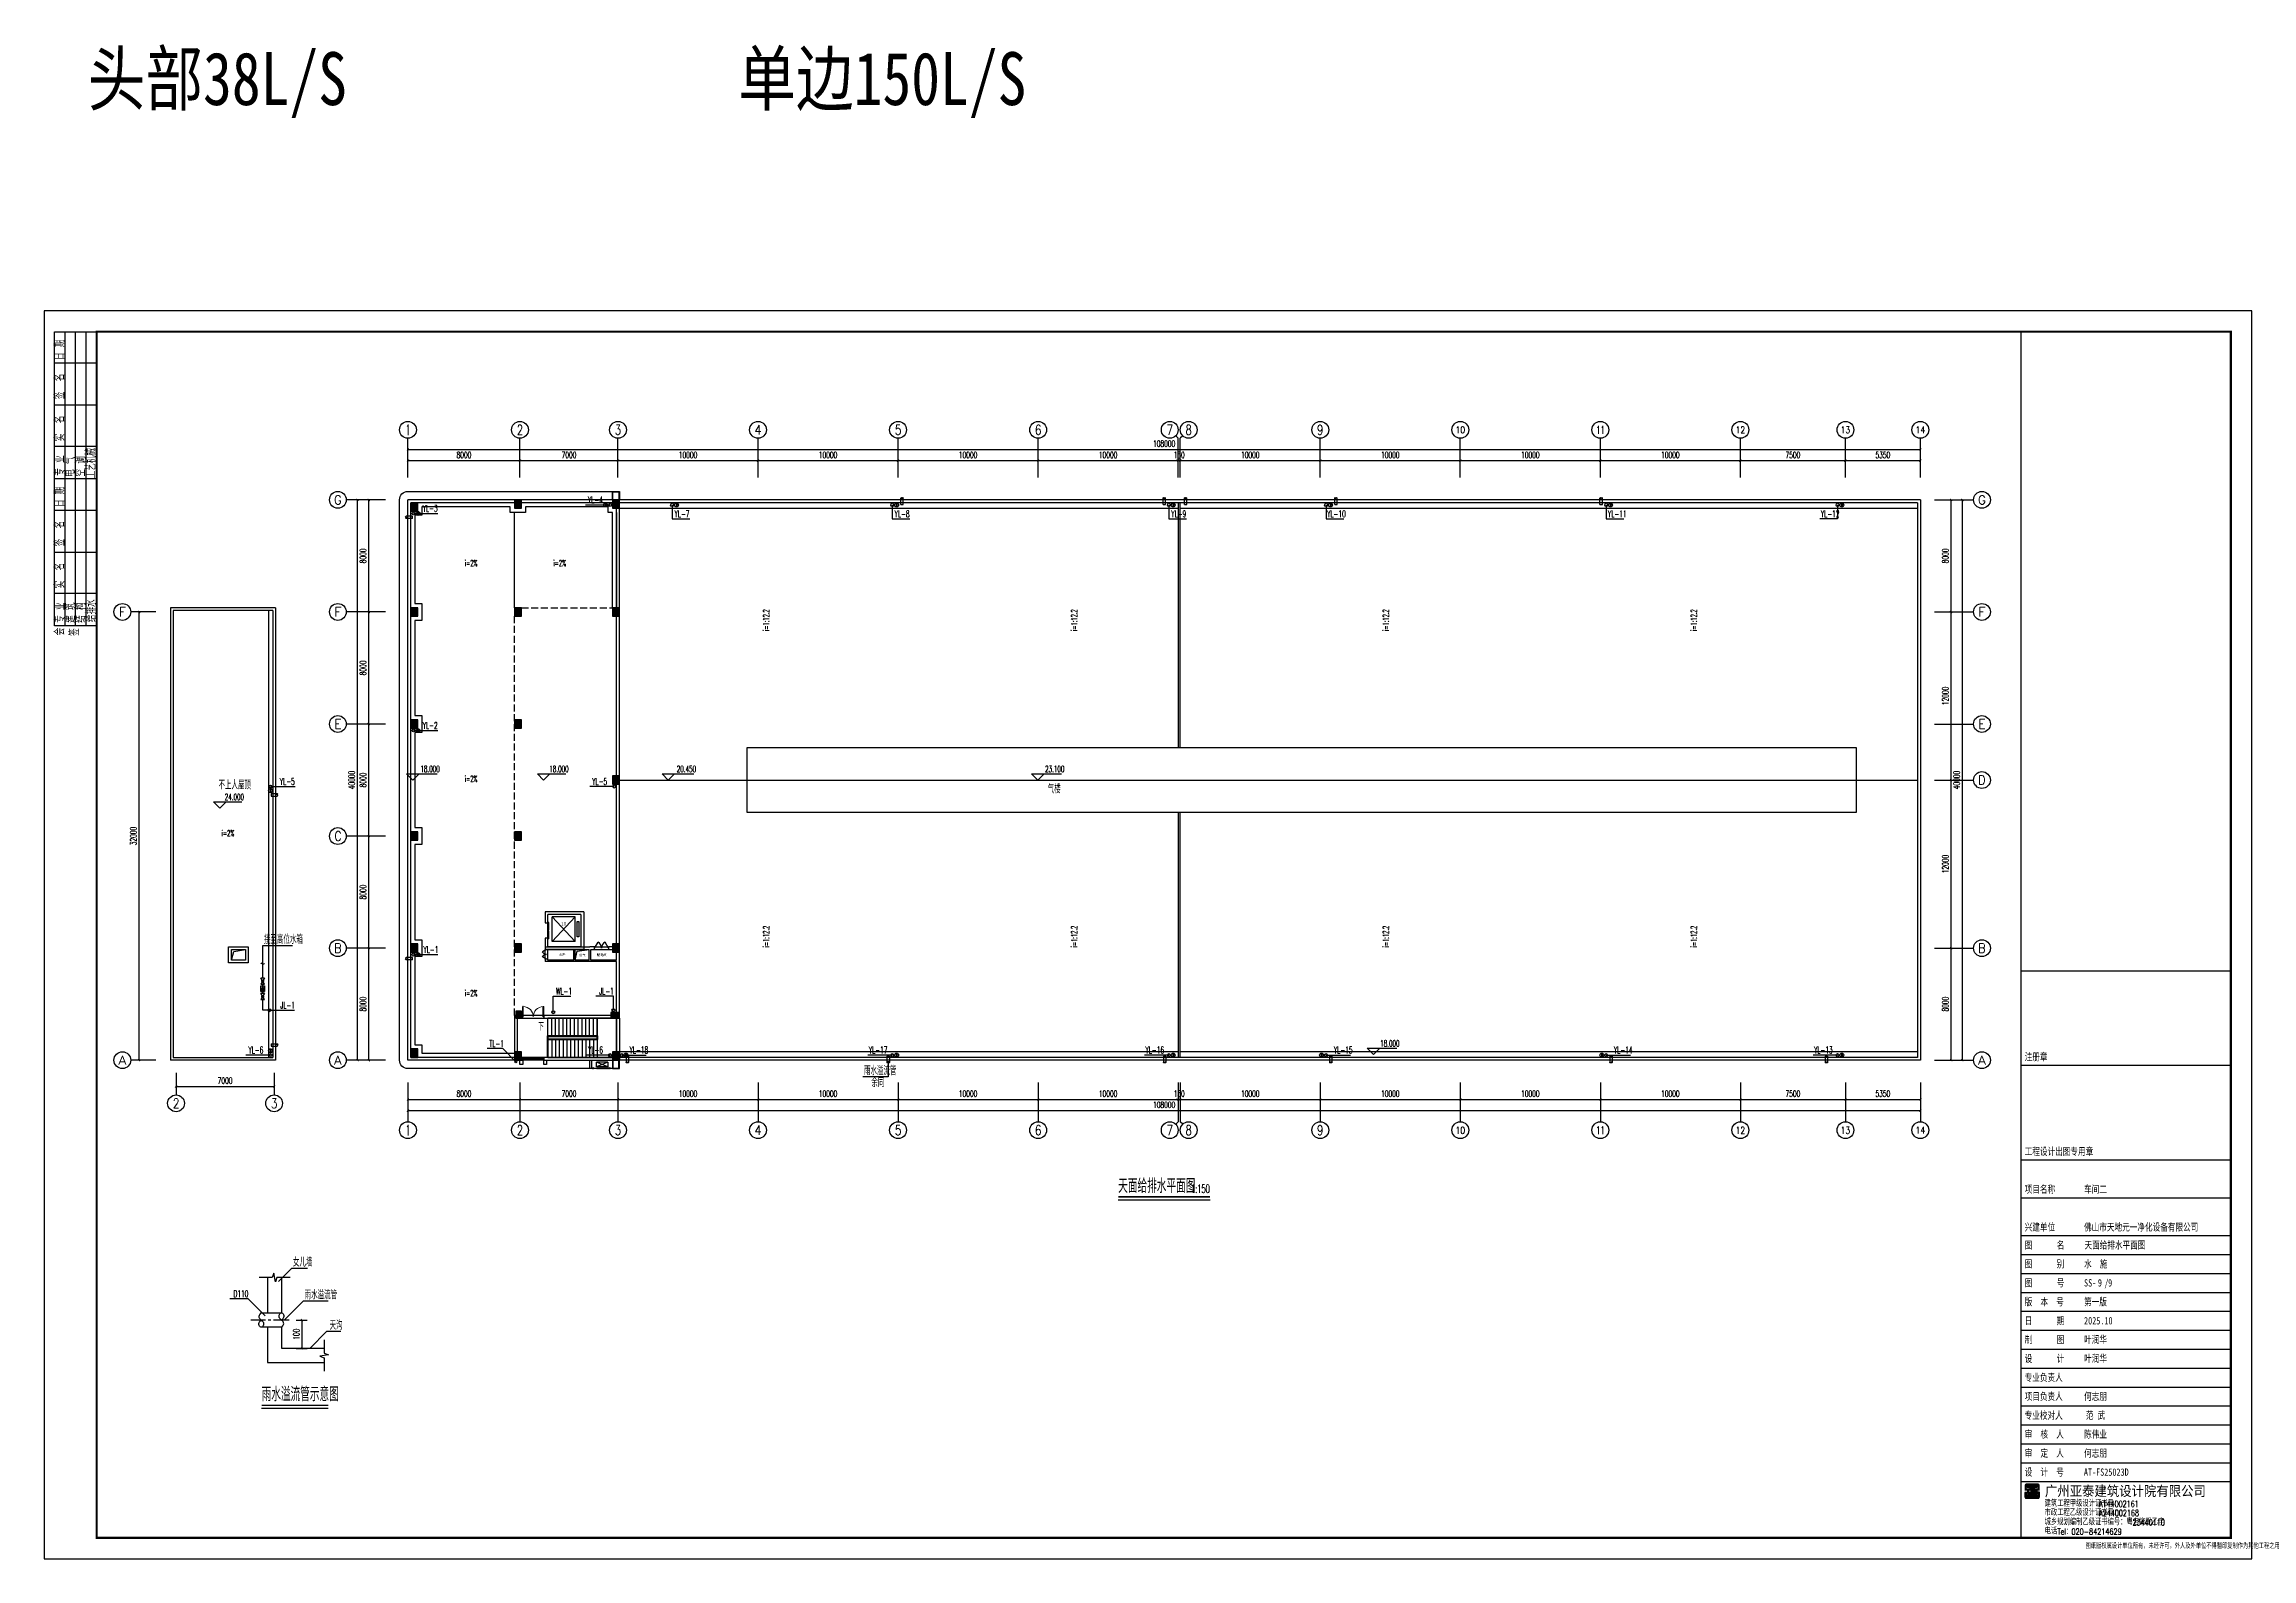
# Model space of a CAD drawing. Extents: x -620248 to 571765, y -684907 to -323071.
# Drawn here: x 414115 to 571765, y -431204 to -323071 of the extents above; entities that cross this region are included whole.
import ezdxf
from ezdxf.enums import TextEntityAlignment as Align

# ---------------------------------------------------------------- set-up
doc = ezdxf.new("R2010")
doc.units = 0
doc.header["$LTSCALE"] = 1000
doc.header["$MEASUREMENT"] = 0
doc.linetypes.add('CENTER2', pattern=[1.125, 0.75, -0.125, 0.125, -0.125])
doc.linetypes.add('DASH', pattern=[0.35, 0.25, -0.1])
for name, color, linetype in [('2', 2, 'Continuous'), ('4', 4, 'Continuous'), ('9', 9, 'Continuous'), ('AC', 252, 'Continuous'), ('AXIS', 3, 'Continuous'), ('AXIS_TEXT', 7, 'Continuous'), ('COLUMN', 9, 'Continuous'), ('DIM_ELEV', 3, 'Continuous'), ('DIM_SYMB', 3, 'Continuous'), ('EQUIP_雨水斗', 7, 'Continuous'), ('EVTR', 2, 'Continuous'), ('PIPE-给水', 1, 'Continuous'), ('PUB_HATCH', 8, 'Continuous'), ('PUB_TEXT', 7, 'Continuous'), ('PUB_TITLE', 4, 'Continuous'), ('STAIR', 2, 'Continuous'), ('TWT_DIM', 3, 'Continuous'), ('TWT_LEAD', 3, 'Continuous'), ('TWT_SYMB', 3, 'Continuous'), ('TWT_TEXT', 7, 'Continuous'), ('VALVE_给水', 7, 'Continuous'), ('VPIPE-污水', 5, 'DASH'), ('VPIPE-给水', 1, 'Continuous'), ('VPIPE-雨水', 222, 'DASH'), ('WALL', 7, 'Continuous'), ('WALL-MOVE', 6, 'Continuous'), ('WINDOW', 4, 'Continuous'), ('框', 130, 'Continuous')]:
    doc.layers.add(name, color=color, linetype=linetype)
doc.styles.add('-宋体', font='simsun_0.shx', dxfattribs={"width": 0.8})
doc.styles.add('_TCH_AXIS', font='COMPLEX', dxfattribs={"bigfont": 'GBCBIG'})
doc.styles.add('_TCH_DIM', font='SIMPLEX.shx', dxfattribs={"width": 0.8, "bigfont": 'GBCBIG.shx'})
doc.styles.add('_TCH_DIM_T3', font='SIMPLEX.shx', dxfattribs={"width": 0.564706, "bigfont": 'GBCBIG.shx'})
doc.styles.add('COMPLEX', font='COMPLEX')
doc.styles.add('TBC', font='simhei_0.shx', dxfattribs={"width": 0.9})
doc.styles.add('图框', font='simsun_0.shx')
doc.styles.add('天正', font='SIMPLEX.shx', dxfattribs={"width": 0.7, "bigfont": 'HZTXT.shx'})
doc.dimstyles.new('_TCH_ARCH&&150', dxfattribs={"dimtxt": 446.25, "dimasz": 150, "dimexe": 375, "dimexo": 450, "dimgap": 189.375, "dimtad": 1, "dimdec": 0, "dimzin": 0, "dimdsep": 46, "dimtxsty": '_TCH_DIM_T3', "dimblk": 'ARCHTICK', "dimcen": 0.09, "dimclrt": 7, "dimazin": 2, "dimtfac": 1, "dimtdec": 0, "dimtix": 1, "dimtmove": 2, "dimatfit": 3, "dimfxl": 1, "dimtolj": 1, "dimtzin": 0, "dimarcsym": 0})
doc.dimstyles.new('_TWT_ARCH&&100', dxfattribs={"dimtxt": 297.5, "dimasz": 100, "dimexe": 250, "dimexo": 300, "dimgap": 126.25, "dimtad": 1, "dimdec": 0, "dimzin": 0, "dimdsep": 46, "dimtxsty": '_TCH_DIM_T3', "dimblk": 'ARCHTICK', "dimcen": 0.09, "dimclrt": 7, "dimazin": 2, "dimtfac": 1, "dimtdec": 0, "dimtix": 1, "dimtmove": 2, "dimatfit": 3, "dimfxl": 1, "dimtolj": 1, "dimtzin": 0, "dimarcsym": 0})
doc.dimstyles.new('_TWT_ARCH&&150', dxfattribs={"dimtxt": 446.25, "dimasz": 150, "dimexe": 375, "dimexo": 450, "dimgap": 189.375, "dimtad": 1, "dimdec": 0, "dimzin": 0, "dimdsep": 46, "dimtxsty": '_TCH_DIM_T3', "dimblk": 'ARCHTICK', "dimcen": 0.09, "dimclrt": 7, "dimazin": 2, "dimtfac": 1, "dimtdec": 0, "dimtix": 1, "dimtmove": 2, "dimatfit": 3, "dimfxl": 1, "dimtolj": 1, "dimtzin": 0, "dimarcsym": 0})

msp = doc.modelspace()

# ---------------------------------------------------------------- texts
at = {"layer": 'DIM_SYMB', "color": 7}
for s, height, style, width, p in [('天面给排水平面图', 1012.77, '_TCH_DIM', 0.8, (490811.5, -405085.8)), ('1:150', 600, '天正', 0.525, (496007.9, -405085.8))]:
    msp.add_text(s, height=height, dxfattribs=dict(at, style=style, width=width)).set_placement(p)
at = {"layer": 'PUB_TEXT', "style": '-宋体', "width": 0.8}
for s, p in [('头部38L/S', (417221.7, -327418.6)), ('单边150L/S', (463680.4, -327418.6))]:
    msp.add_text(s, height=3776.37, dxfattribs=at).set_placement(p)
at = {"layer": 'PUB_TITLE', "style": '-宋体', "width": 0.74}
msp.add_text('天面给排水平面图', height=525, dxfattribs=at).set_placement((559814.8, -409062.8))
at = {"layer": 'PUB_TITLE', "color": 4, "style": '-宋体', "width": 0.74}
msp.add_text('9', height=525, dxfattribs=at).set_placement((560917.6, -411761.9), align=Align.CENTER)
at = {"layer": 'TWT_LEAD', "color": 7}
for s, height, style, width, p in [('YL-3', 480, '天正', 0.525, (441145.7, -356450.4)), ('YL-4', 480, '天正', 0.525, (452941.8, -355850.4)), ('YL-7', 480, '天正', 0.525, (459126.5, -356847.1)), ('YL-8', 480, '天正', 0.525, (474845.5, -356847.1)), ('YL-9', 480, '天正', 0.525, (494601.5, -356847.1)), ('YL-10', 480, '天正', 0.525, (505730.5, -356847.1)), ('YL-11', 480, '天正', 0.525, (525784.5, -356847.1)), ('YL-12', 480, '天正', 0.525, (540987.9, -356847.1)), ('YL-2', 480, '天正', 0.525, (441145.7, -371950.4)), ('YL-5', 480, '天正', 0.525, (430942.1, -375950.4)), ('YL-5', 480, '天正', 0.525, (453247.8, -375950.4)), ('接至高位水箱', 578.72, '_TCH_DIM', 0.8, (429812.1, -387299.3)), ('YL-1', 480, '天正', 0.525, (441199.7, -387950.4)), ('WL-1', 480, '天正', 0.525, (450665.5, -390922.7)), ('JL-1', 480, '天正', 0.525, (453751.9, -390922.7)), ('JL-1', 480, '天正', 0.525, (430980.2, -391919.4)), ('YL-6', 480, '天正', 0.525, (428699.3, -395119.4)), ('TL-1', 480, '天正', 0.525, (445907.6, -394658.8)), ('YL-6', 480, '天正', 0.525, (452953.8, -395119.4)), ('YL-18', 480, '天正', 0.525, (455916.6, -395119.4)), ('YL-17', 480, '天正', 0.525, (473001.8, -395119.4)), ('YL-16', 480, '天正', 0.525, (492757.8, -395119.4)), ('YL-15', 480, '天正', 0.525, (506216.6, -395119.4)), ('YL-14', 480, '天正', 0.525, (526210.6, -395119.4)), ('YL-13', 480, '天正', 0.525, (540501.8, -395119.4)), ('雨水溢流管', 578.72, '_TCH_DIM', 0.8, (472662.8, -396666.7)), ('余同', 578.72, '_TCH_DIM', 0.8, (473187, -397506.7))]:
    msp.add_text(s, height=height, dxfattribs=dict(at, style=style, width=width)).set_placement(p)

# ---------------------------------------------------------------- blocks, each defined once
blk = doc.blocks.new('$DORLIB2D$00000127')
at = {"color": 0}
for points in [[(-0.53, 0.79), (-0.53, 0.69)], [(-0.03, 0.79), (-0.53, 0.79)], [(-0.03, 0.69), (-0.53, 0.69)], [(0.5, 0.5), (-0.5, 0.5)], [(-0.03, 0.79), (-0.03, 0.69)], [(0.53, 0.79), (0.03, 0.79)], [(0.03, 0.79), (0.03, 0.69)], [(0.53, 0.69), (0.03, 0.69)], [(0.53, 0.79), (0.53, 0.69)]]:
    blk.add_lwpolyline(points, dxfattribs=at)
blk = doc.blocks.new('A$Ca885ad99')
at = {"layer": 'EVTR'}
blk.add_line((575, 612), (575, 2262), dxfattribs=at)
blk.add_lwpolyline([(2325, 612), (2325, 2262), (575, 612), (2325, 612), (575, 2262), (2325, 2262)], dxfattribs=at)
blk.add_lwpolyline([(900, 475), (2000, 475), (2000, 337), (900, 337)], close=True, dxfattribs=at)
at = {"layer": 'WALL'}
for p, q in [((0, 0), (0, 2750)), ((800, 2750), (0, 2750)), ((200, 200), (200, 2550)), ((200, 2550), (800, 2550)), ((800, 2550), (800, 2750)), ((2700, 2750), (1900, 2750)), ((1900, 2750), (1900, 2550)), ((1900, 2550), (2500, 2550)), ((2500, 200), (2500, 2550)), ((2700, 0), (2700, 2750)), ((2700, 0), (0, 0)), ((2500, 200), (200, 200))]:
    blk.add_line(p, q, dxfattribs=at)
at = {"layer": 'WINDOW', "xscale": 1100, "yscale": 200, "zscale": 1100, "rotation": 180}
blk.add_blockref('$DORLIB2D$00000127', (1350, 2650), dxfattribs=at)
at = {"layer": 'PUB_TEXT', "style": '图框'}
blk.add_text('1T', height=226.6, rotation=270, dxfattribs=at).set_placement((1711, 1603))
blk = doc.blocks.new('A$C545B6328')
at = {"layer": 'AC'}
for p, q in [((400, 450), (-400, 450)), ((-400, 450), (-400, 100)), ((400, 450), (-400, 100)), ((400, 100), (-400, 450)), ((400, 100), (-400, 100)), ((400, 100), (400, 450))]:
    blk.add_line(p, q, dxfattribs=at)
blk = doc.blocks.new('$DorLib2D$00000002')
for p, q in [((-0.5, 0), (-0.5, 0.4875)), ((-0.475, 0.4875), (-0.5, 0.4875)), ((-0.5, 0), (-0.475, 0)), ((-0.475, 0), (-0.475, 0.4875)), ((0.475, 0), (0.475, 0.4875)), ((0.475, 0.4875), (0.5, 0.4875)), ((0.5, 0), (0.475, 0)), ((0.5, 0), (0.5, 0.4875))]:
    blk.add_line(p, q)
at = {"lineweight": 13}
for centre, start, end in [((-0.4875, 0), 0, 88.530716), ((0.4875, 0), 91.469284, 180)]:
    blk.add_arc(centre, 0.4875, start, end, dxfattribs=at)
blk = doc.blocks.new('$WINLIB2D$00000001')
at = {"color": 0}
for points in [[(-0.5, 0.5), (-0.5, -0.5)], [(-0.5, 0.5), (0.5, 0.5)], [(0.5, 0.17), (-0.5, 0.17)], [(0.5, -0.5), (0.5, 0.5)], [(0.5, -0.17), (-0.5, -0.17)], [(-0.5, -0.5), (0.5, -0.5)]]:
    blk.add_lwpolyline(points, dxfattribs=at)
blk = doc.blocks.new('$DorLib2D$00000231')
at = {"color": 0}
for p, q in [((-0.5, 0), (-0.25, 0.43)), ((0.5, 0), (0.25, 0.43))]:
    blk.add_line(p, q, dxfattribs=at)
for centre, start, end in [((-0.5, 0), 0, 60), ((0.5, 0), 120, 180)]:
    blk.add_arc(centre, 0.5, start, end, dxfattribs=at)
blk = doc.blocks.new('_ArchTick')
at = {"color": 0, "linetype": 'ByBlock', "const_width": 0.4}
blk.add_lwpolyline([(-0.5, -0.5), (0.5, 0.5)], dxfattribs=at)
blk = doc.blocks.new('*D368')
at = {"layer": 'AXIS', "color": 0, "lineweight": -2, "transparency": 16777216}
for p, q in [((7700, 4950), (7700, 3025)), ((115700, 4950), (115700, 3025)), ((7700, 3400), (115700, 3400))]:
    blk.add_line(p, q, dxfattribs=at)
at = {"layer": 'Defpoints', "color": 0, "transparency": 16777216}
for p in [(7700, 5400), (115700, 5400), (115700, 3400)]:
    blk.add_point(p, dxfattribs=at)
at = {"layer": 'AXIS', "color": 0, "lineweight": -2, "transparency": 16777216, "xscale": 150, "yscale": 150, "zscale": 150, "rotation": 180}
blk.add_blockref('_ArchTick', (7700, 3400), dxfattribs=at)
at = {"layer": 'AXIS', "color": 0, "lineweight": -2, "transparency": 16777216, "xscale": 150, "yscale": 150, "zscale": 150}
blk.add_blockref('_ArchTick', (115700, 3400), dxfattribs=at)
at = {"layer": 'AXIS', "color": 7, "transparency": 16777216, "insert": (61700, 3812), "char_height": 446.2, "attachment_point": 5, "style": '_TCH_DIM_T3'}
blk.add_mtext('\\A1;108000', dxfattribs=at)
blk = doc.blocks.new('*D369')
at = {"layer": 'AXIS', "color": 0, "lineweight": -2, "transparency": 16777216}
for p, q in [((7700, 4950), (7700, 3825)), ((15700, 4950), (15700, 3825)), ((7700, 4200), (15700, 4200))]:
    blk.add_line(p, q, dxfattribs=at)
at = {"layer": 'Defpoints', "color": 0, "transparency": 16777216}
for p in [(7700, 5400), (15700, 5400), (15700, 4200)]:
    blk.add_point(p, dxfattribs=at)
at = {"layer": 'AXIS', "color": 0, "lineweight": -2, "transparency": 16777216, "xscale": 150, "yscale": 150, "zscale": 150, "rotation": 180}
blk.add_blockref('_ArchTick', (7700, 4200), dxfattribs=at)
at = {"layer": 'AXIS', "color": 0, "lineweight": -2, "transparency": 16777216, "xscale": 150, "yscale": 150, "zscale": 150}
blk.add_blockref('_ArchTick', (15700, 4200), dxfattribs=at)
at = {"layer": 'AXIS', "color": 7, "transparency": 16777216, "insert": (11700, 4612), "char_height": 446.2, "attachment_point": 5, "style": '_TCH_DIM_T3'}
blk.add_mtext('\\A1;8000', dxfattribs=at)
blk = doc.blocks.new('*D370')
at = {"layer": 'AXIS', "color": 0, "lineweight": -2, "transparency": 16777216}
for p, q in [((15700, 4950), (15700, 3825)), ((22700, 4950), (22700, 3825)), ((15700, 4200), (22700, 4200))]:
    blk.add_line(p, q, dxfattribs=at)
at = {"layer": 'Defpoints', "color": 0, "transparency": 16777216}
for p in [(15700, 5400), (22700, 5400), (22700, 4200)]:
    blk.add_point(p, dxfattribs=at)
at = {"layer": 'AXIS', "color": 0, "lineweight": -2, "transparency": 16777216, "xscale": 150, "yscale": 150, "zscale": 150, "rotation": 180}
blk.add_blockref('_ArchTick', (15700, 4200), dxfattribs=at)
at = {"layer": 'AXIS', "color": 0, "lineweight": -2, "transparency": 16777216, "xscale": 150, "yscale": 150, "zscale": 150}
blk.add_blockref('_ArchTick', (22700, 4200), dxfattribs=at)
at = {"layer": 'AXIS', "color": 7, "transparency": 16777216, "insert": (19200, 4612), "char_height": 446.2, "attachment_point": 5, "style": '_TCH_DIM_T3'}
blk.add_mtext('\\A1;7000', dxfattribs=at)
blk = doc.blocks.new('*D371')
at = {"layer": 'AXIS', "color": 0, "lineweight": -2, "transparency": 16777216}
for p, q in [((22700, 4950), (22700, 3825)), ((32700, 4950), (32700, 3825)), ((22700, 4200), (32700, 4200))]:
    blk.add_line(p, q, dxfattribs=at)
at = {"layer": 'Defpoints', "color": 0, "transparency": 16777216}
for p in [(22700, 5400), (32700, 5400), (32700, 4200)]:
    blk.add_point(p, dxfattribs=at)
at = {"layer": 'AXIS', "color": 0, "lineweight": -2, "transparency": 16777216, "xscale": 150, "yscale": 150, "zscale": 150, "rotation": 180}
blk.add_blockref('_ArchTick', (22700, 4200), dxfattribs=at)
at = {"layer": 'AXIS', "color": 0, "lineweight": -2, "transparency": 16777216, "xscale": 150, "yscale": 150, "zscale": 150}
blk.add_blockref('_ArchTick', (32700, 4200), dxfattribs=at)
at = {"layer": 'AXIS', "color": 7, "transparency": 16777216, "insert": (27700, 4612), "char_height": 446.2, "attachment_point": 5, "style": '_TCH_DIM_T3'}
blk.add_mtext('\\A1;10000', dxfattribs=at)
blk = doc.blocks.new('*D372')
at = {"layer": 'AXIS', "color": 0, "lineweight": -2, "transparency": 16777216}
for p, q in [((32700, 4950), (32700, 3825)), ((42700, 4950), (42700, 3825)), ((32700, 4200), (42700, 4200))]:
    blk.add_line(p, q, dxfattribs=at)
at = {"layer": 'Defpoints', "color": 0, "transparency": 16777216}
for p in [(32700, 5400), (42700, 5400), (42700, 4200)]:
    blk.add_point(p, dxfattribs=at)
at = {"layer": 'AXIS', "color": 0, "lineweight": -2, "transparency": 16777216, "xscale": 150, "yscale": 150, "zscale": 150, "rotation": 180}
blk.add_blockref('_ArchTick', (32700, 4200), dxfattribs=at)
at = {"layer": 'AXIS', "color": 0, "lineweight": -2, "transparency": 16777216, "xscale": 150, "yscale": 150, "zscale": 150}
blk.add_blockref('_ArchTick', (42700, 4200), dxfattribs=at)
at = {"layer": 'AXIS', "color": 7, "transparency": 16777216, "insert": (37700, 4612), "char_height": 446.2, "attachment_point": 5, "style": '_TCH_DIM_T3'}
blk.add_mtext('\\A1;10000', dxfattribs=at)
blk = doc.blocks.new('*D373')
at = {"layer": 'AXIS', "color": 0, "lineweight": -2, "transparency": 16777216}
for p, q in [((42700, 4950), (42700, 3825)), ((52700, 4950), (52700, 3825)), ((42700, 4200), (52700, 4200))]:
    blk.add_line(p, q, dxfattribs=at)
at = {"layer": 'Defpoints', "color": 0, "transparency": 16777216}
for p in [(42700, 5400), (52700, 5400), (52700, 4200)]:
    blk.add_point(p, dxfattribs=at)
at = {"layer": 'AXIS', "color": 0, "lineweight": -2, "transparency": 16777216, "xscale": 150, "yscale": 150, "zscale": 150, "rotation": 180}
blk.add_blockref('_ArchTick', (42700, 4200), dxfattribs=at)
at = {"layer": 'AXIS', "color": 0, "lineweight": -2, "transparency": 16777216, "xscale": 150, "yscale": 150, "zscale": 150}
blk.add_blockref('_ArchTick', (52700, 4200), dxfattribs=at)
at = {"layer": 'AXIS', "color": 7, "transparency": 16777216, "insert": (47700, 4612), "char_height": 446.2, "attachment_point": 5, "style": '_TCH_DIM_T3'}
blk.add_mtext('\\A1;10000', dxfattribs=at)
blk = doc.blocks.new('*D374')
at = {"layer": 'AXIS', "color": 0, "lineweight": -2, "transparency": 16777216}
for p, q in [((52700, 4950), (52700, 3825)), ((62700, 4950), (62700, 3825)), ((52700, 4200), (62700, 4200))]:
    blk.add_line(p, q, dxfattribs=at)
at = {"layer": 'Defpoints', "color": 0, "transparency": 16777216}
for p in [(52700, 5400), (62700, 5400), (62700, 4200)]:
    blk.add_point(p, dxfattribs=at)
at = {"layer": 'AXIS', "color": 0, "lineweight": -2, "transparency": 16777216, "xscale": 150, "yscale": 150, "zscale": 150, "rotation": 180}
blk.add_blockref('_ArchTick', (52700, 4200), dxfattribs=at)
at = {"layer": 'AXIS', "color": 0, "lineweight": -2, "transparency": 16777216, "xscale": 150, "yscale": 150, "zscale": 150}
blk.add_blockref('_ArchTick', (62700, 4200), dxfattribs=at)
at = {"layer": 'AXIS', "color": 7, "transparency": 16777216, "insert": (57700, 4612), "char_height": 446.2, "attachment_point": 5, "style": '_TCH_DIM_T3'}
blk.add_mtext('\\A1;10000', dxfattribs=at)
blk = doc.blocks.new('*D375')
at = {"layer": 'AXIS', "color": 0, "lineweight": -2, "transparency": 16777216}
for p, q in [((62700, 4950), (62700, 3825)), ((62850, 4950), (62850, 3825)), ((62700, 4200), (62550, 4200)), ((62700, 4200), (62850, 4200)), ((62850, 4200), (63000, 4200))]:
    blk.add_line(p, q, dxfattribs=at)
at = {"layer": 'Defpoints', "color": 0, "transparency": 16777216}
for p in [(62700, 5400), (62850, 5400), (62850, 4200)]:
    blk.add_point(p, dxfattribs=at)
at = {"layer": 'AXIS', "color": 0, "lineweight": -2, "transparency": 16777216, "xscale": 150, "yscale": 150, "zscale": 150}
blk.add_blockref('_ArchTick', (62700, 4200), dxfattribs=at)
at = {"layer": 'AXIS', "color": 0, "lineweight": -2, "transparency": 16777216, "xscale": 150, "yscale": 150, "zscale": 150, "rotation": 180}
blk.add_blockref('_ArchTick', (62850, 4200), dxfattribs=at)
at = {"layer": 'AXIS', "color": 7, "transparency": 16777216, "insert": (62775, 4612), "char_height": 446.2, "attachment_point": 5, "style": '_TCH_DIM_T3'}
blk.add_mtext('\\A1;150', dxfattribs=at)
blk = doc.blocks.new('*D376')
at = {"layer": 'AXIS', "color": 0, "lineweight": -2, "transparency": 16777216}
for p, q in [((62850, 4950), (62850, 3825)), ((72850, 4950), (72850, 3825)), ((62850, 4200), (72850, 4200))]:
    blk.add_line(p, q, dxfattribs=at)
at = {"layer": 'Defpoints', "color": 0, "transparency": 16777216}
for p in [(62850, 5400), (72850, 5400), (72850, 4200)]:
    blk.add_point(p, dxfattribs=at)
at = {"layer": 'AXIS', "color": 0, "lineweight": -2, "transparency": 16777216, "xscale": 150, "yscale": 150, "zscale": 150, "rotation": 180}
blk.add_blockref('_ArchTick', (62850, 4200), dxfattribs=at)
at = {"layer": 'AXIS', "color": 0, "lineweight": -2, "transparency": 16777216, "xscale": 150, "yscale": 150, "zscale": 150}
blk.add_blockref('_ArchTick', (72850, 4200), dxfattribs=at)
at = {"layer": 'AXIS', "color": 7, "transparency": 16777216, "insert": (67850, 4612), "char_height": 446.2, "attachment_point": 5, "style": '_TCH_DIM_T3'}
blk.add_mtext('\\A1;10000', dxfattribs=at)
blk = doc.blocks.new('*D377')
at = {"layer": 'AXIS', "color": 0, "lineweight": -2, "transparency": 16777216}
for p, q in [((72850, 4950), (72850, 3825)), ((82850, 4950), (82850, 3825)), ((72850, 4200), (82850, 4200))]:
    blk.add_line(p, q, dxfattribs=at)
at = {"layer": 'Defpoints', "color": 0, "transparency": 16777216}
for p in [(72850, 5400), (82850, 5400), (82850, 4200)]:
    blk.add_point(p, dxfattribs=at)
at = {"layer": 'AXIS', "color": 0, "lineweight": -2, "transparency": 16777216, "xscale": 150, "yscale": 150, "zscale": 150, "rotation": 180}
blk.add_blockref('_ArchTick', (72850, 4200), dxfattribs=at)
at = {"layer": 'AXIS', "color": 0, "lineweight": -2, "transparency": 16777216, "xscale": 150, "yscale": 150, "zscale": 150}
blk.add_blockref('_ArchTick', (82850, 4200), dxfattribs=at)
at = {"layer": 'AXIS', "color": 7, "transparency": 16777216, "insert": (77850, 4612), "char_height": 446.2, "attachment_point": 5, "style": '_TCH_DIM_T3'}
blk.add_mtext('\\A1;10000', dxfattribs=at)
blk = doc.blocks.new('*D378')
at = {"layer": 'AXIS', "color": 0, "lineweight": -2, "transparency": 16777216}
for p, q in [((82850, 4950), (82850, 3825)), ((92850, 4950), (92850, 3825)), ((82850, 4200), (92850, 4200))]:
    blk.add_line(p, q, dxfattribs=at)
at = {"layer": 'Defpoints', "color": 0, "transparency": 16777216}
for p in [(82850, 5400), (92850, 5400), (92850, 4200)]:
    blk.add_point(p, dxfattribs=at)
at = {"layer": 'AXIS', "color": 0, "lineweight": -2, "transparency": 16777216, "xscale": 150, "yscale": 150, "zscale": 150, "rotation": 180}
blk.add_blockref('_ArchTick', (82850, 4200), dxfattribs=at)
at = {"layer": 'AXIS', "color": 0, "lineweight": -2, "transparency": 16777216, "xscale": 150, "yscale": 150, "zscale": 150}
blk.add_blockref('_ArchTick', (92850, 4200), dxfattribs=at)
at = {"layer": 'AXIS', "color": 7, "transparency": 16777216, "insert": (87850, 4612), "char_height": 446.2, "attachment_point": 5, "style": '_TCH_DIM_T3'}
blk.add_mtext('\\A1;10000', dxfattribs=at)
blk = doc.blocks.new('*D379')
at = {"layer": 'AXIS', "color": 0, "lineweight": -2, "transparency": 16777216}
for p, q in [((92850, 4950), (92850, 3825)), ((102850, 4950), (102850, 3825)), ((92850, 4200), (102850, 4200))]:
    blk.add_line(p, q, dxfattribs=at)
at = {"layer": 'Defpoints', "color": 0, "transparency": 16777216}
for p in [(92850, 5400), (102850, 5400), (102850, 4200)]:
    blk.add_point(p, dxfattribs=at)
at = {"layer": 'AXIS', "color": 0, "lineweight": -2, "transparency": 16777216, "xscale": 150, "yscale": 150, "zscale": 150, "rotation": 180}
blk.add_blockref('_ArchTick', (92850, 4200), dxfattribs=at)
at = {"layer": 'AXIS', "color": 0, "lineweight": -2, "transparency": 16777216, "xscale": 150, "yscale": 150, "zscale": 150}
blk.add_blockref('_ArchTick', (102850, 4200), dxfattribs=at)
at = {"layer": 'AXIS', "color": 7, "transparency": 16777216, "insert": (97850, 4612), "char_height": 446.2, "attachment_point": 5, "style": '_TCH_DIM_T3'}
blk.add_mtext('\\A1;10000', dxfattribs=at)
blk = doc.blocks.new('*D380')
at = {"layer": 'AXIS', "color": 0, "lineweight": -2, "transparency": 16777216}
for p, q in [((102850, 4950), (102850, 3825)), ((110350, 4950), (110350, 3825)), ((102850, 4200), (110350, 4200))]:
    blk.add_line(p, q, dxfattribs=at)
at = {"layer": 'Defpoints', "color": 0, "transparency": 16777216}
for p in [(102850, 5400), (110350, 5400), (110350, 4200)]:
    blk.add_point(p, dxfattribs=at)
at = {"layer": 'AXIS', "color": 0, "lineweight": -2, "transparency": 16777216, "xscale": 150, "yscale": 150, "zscale": 150, "rotation": 180}
blk.add_blockref('_ArchTick', (102850, 4200), dxfattribs=at)
at = {"layer": 'AXIS', "color": 0, "lineweight": -2, "transparency": 16777216, "xscale": 150, "yscale": 150, "zscale": 150}
blk.add_blockref('_ArchTick', (110350, 4200), dxfattribs=at)
at = {"layer": 'AXIS', "color": 7, "transparency": 16777216, "insert": (106600, 4612), "char_height": 446.2, "attachment_point": 5, "style": '_TCH_DIM_T3'}
blk.add_mtext('\\A1;7500', dxfattribs=at)
blk = doc.blocks.new('*D381')
at = {"layer": 'AXIS', "color": 0, "lineweight": -2, "transparency": 16777216}
for p, q in [((110350, 4950), (110350, 3825)), ((115700, 4950), (115700, 3825)), ((110350, 4200), (115700, 4200))]:
    blk.add_line(p, q, dxfattribs=at)
at = {"layer": 'Defpoints', "color": 0, "transparency": 16777216}
for p in [(110350, 5400), (115700, 5400), (115700, 4200)]:
    blk.add_point(p, dxfattribs=at)
at = {"layer": 'AXIS', "color": 0, "lineweight": -2, "transparency": 16777216, "xscale": 150, "yscale": 150, "zscale": 150, "rotation": 180}
blk.add_blockref('_ArchTick', (110350, 4200), dxfattribs=at)
at = {"layer": 'AXIS', "color": 0, "lineweight": -2, "transparency": 16777216, "xscale": 150, "yscale": 150, "zscale": 150}
blk.add_blockref('_ArchTick', (115700, 4200), dxfattribs=at)
at = {"layer": 'AXIS', "color": 7, "transparency": 16777216, "insert": (113025, 4612), "char_height": 446.2, "attachment_point": 5, "style": '_TCH_DIM_T3'}
blk.add_mtext('\\A1;5350', dxfattribs=at)
blk = doc.blocks.new('*D382')
at = {"layer": 'AXIS', "color": 0, "lineweight": -2, "transparency": 16777216}
for p, q in [((7700, 49050), (7700, 50975)), ((7700, 50600), (115700, 50600)), ((115700, 49050), (115700, 50975))]:
    blk.add_line(p, q, dxfattribs=at)
at = {"layer": 'Defpoints', "color": 0, "transparency": 16777216}
for p in [(115700, 50600), (7700, 48600), (115700, 48600)]:
    blk.add_point(p, dxfattribs=at)
at = {"layer": 'AXIS', "color": 0, "lineweight": -2, "transparency": 16777216, "xscale": 150, "yscale": 150, "zscale": 150, "rotation": 180}
blk.add_blockref('_ArchTick', (7700, 50600), dxfattribs=at)
at = {"layer": 'AXIS', "color": 0, "lineweight": -2, "transparency": 16777216, "xscale": 150, "yscale": 150, "zscale": 150}
blk.add_blockref('_ArchTick', (115700, 50600), dxfattribs=at)
at = {"layer": 'AXIS', "color": 7, "transparency": 16777216, "insert": (61700, 51012), "char_height": 446.2, "attachment_point": 5, "style": '_TCH_DIM_T3'}
blk.add_mtext('\\A1;108000', dxfattribs=at)
blk = doc.blocks.new('*D383')
at = {"layer": 'AXIS', "color": 0, "lineweight": -2, "transparency": 16777216}
for p, q in [((7700, 49050), (7700, 50175)), ((7700, 49800), (15700, 49800)), ((15700, 49050), (15700, 50175))]:
    blk.add_line(p, q, dxfattribs=at)
at = {"layer": 'Defpoints', "color": 0, "transparency": 16777216}
for p in [(15700, 49800), (7700, 48600), (15700, 48600)]:
    blk.add_point(p, dxfattribs=at)
at = {"layer": 'AXIS', "color": 0, "lineweight": -2, "transparency": 16777216, "xscale": 150, "yscale": 150, "zscale": 150, "rotation": 180}
blk.add_blockref('_ArchTick', (7700, 49800), dxfattribs=at)
at = {"layer": 'AXIS', "color": 0, "lineweight": -2, "transparency": 16777216, "xscale": 150, "yscale": 150, "zscale": 150}
blk.add_blockref('_ArchTick', (15700, 49800), dxfattribs=at)
at = {"layer": 'AXIS', "color": 7, "transparency": 16777216, "insert": (11700, 50212), "char_height": 446.2, "attachment_point": 5, "style": '_TCH_DIM_T3'}
blk.add_mtext('\\A1;8000', dxfattribs=at)
blk = doc.blocks.new('*D384')
at = {"layer": 'AXIS', "color": 0, "lineweight": -2, "transparency": 16777216}
for p, q in [((15700, 49050), (15700, 50175)), ((15700, 49800), (22700, 49800)), ((22700, 49050), (22700, 50175))]:
    blk.add_line(p, q, dxfattribs=at)
at = {"layer": 'Defpoints', "color": 0, "transparency": 16777216}
for p in [(22700, 49800), (15700, 48600), (22700, 48600)]:
    blk.add_point(p, dxfattribs=at)
at = {"layer": 'AXIS', "color": 0, "lineweight": -2, "transparency": 16777216, "xscale": 150, "yscale": 150, "zscale": 150, "rotation": 180}
blk.add_blockref('_ArchTick', (15700, 49800), dxfattribs=at)
at = {"layer": 'AXIS', "color": 0, "lineweight": -2, "transparency": 16777216, "xscale": 150, "yscale": 150, "zscale": 150}
blk.add_blockref('_ArchTick', (22700, 49800), dxfattribs=at)
at = {"layer": 'AXIS', "color": 7, "transparency": 16777216, "insert": (19200, 50212), "char_height": 446.2, "attachment_point": 5, "style": '_TCH_DIM_T3'}
blk.add_mtext('\\A1;7000', dxfattribs=at)
blk = doc.blocks.new('*D385')
at = {"layer": 'AXIS', "color": 0, "lineweight": -2, "transparency": 16777216}
for p, q in [((22700, 49050), (22700, 50175)), ((22700, 49800), (32700, 49800)), ((32700, 49050), (32700, 50175))]:
    blk.add_line(p, q, dxfattribs=at)
at = {"layer": 'Defpoints', "color": 0, "transparency": 16777216}
for p in [(32700, 49800), (22700, 48600), (32700, 48600)]:
    blk.add_point(p, dxfattribs=at)
at = {"layer": 'AXIS', "color": 0, "lineweight": -2, "transparency": 16777216, "xscale": 150, "yscale": 150, "zscale": 150, "rotation": 180}
blk.add_blockref('_ArchTick', (22700, 49800), dxfattribs=at)
at = {"layer": 'AXIS', "color": 0, "lineweight": -2, "transparency": 16777216, "xscale": 150, "yscale": 150, "zscale": 150}
blk.add_blockref('_ArchTick', (32700, 49800), dxfattribs=at)
at = {"layer": 'AXIS', "color": 7, "transparency": 16777216, "insert": (27700, 50212), "char_height": 446.2, "attachment_point": 5, "style": '_TCH_DIM_T3'}
blk.add_mtext('\\A1;10000', dxfattribs=at)
blk = doc.blocks.new('*D386')
at = {"layer": 'AXIS', "color": 0, "lineweight": -2, "transparency": 16777216}
for p, q in [((32700, 49050), (32700, 50175)), ((32700, 49800), (42700, 49800)), ((42700, 49050), (42700, 50175))]:
    blk.add_line(p, q, dxfattribs=at)
at = {"layer": 'Defpoints', "color": 0, "transparency": 16777216}
for p in [(42700, 49800), (32700, 48600), (42700, 48600)]:
    blk.add_point(p, dxfattribs=at)
at = {"layer": 'AXIS', "color": 0, "lineweight": -2, "transparency": 16777216, "xscale": 150, "yscale": 150, "zscale": 150, "rotation": 180}
blk.add_blockref('_ArchTick', (32700, 49800), dxfattribs=at)
at = {"layer": 'AXIS', "color": 0, "lineweight": -2, "transparency": 16777216, "xscale": 150, "yscale": 150, "zscale": 150}
blk.add_blockref('_ArchTick', (42700, 49800), dxfattribs=at)
at = {"layer": 'AXIS', "color": 7, "transparency": 16777216, "insert": (37700, 50212), "char_height": 446.2, "attachment_point": 5, "style": '_TCH_DIM_T3'}
blk.add_mtext('\\A1;10000', dxfattribs=at)
blk = doc.blocks.new('*D387')
at = {"layer": 'AXIS', "color": 0, "lineweight": -2, "transparency": 16777216}
for p, q in [((42700, 49050), (42700, 50175)), ((42700, 49800), (52700, 49800)), ((52700, 49050), (52700, 50175))]:
    blk.add_line(p, q, dxfattribs=at)
at = {"layer": 'Defpoints', "color": 0, "transparency": 16777216}
for p in [(52700, 49800), (42700, 48600), (52700, 48600)]:
    blk.add_point(p, dxfattribs=at)
at = {"layer": 'AXIS', "color": 0, "lineweight": -2, "transparency": 16777216, "xscale": 150, "yscale": 150, "zscale": 150, "rotation": 180}
blk.add_blockref('_ArchTick', (42700, 49800), dxfattribs=at)
at = {"layer": 'AXIS', "color": 0, "lineweight": -2, "transparency": 16777216, "xscale": 150, "yscale": 150, "zscale": 150}
blk.add_blockref('_ArchTick', (52700, 49800), dxfattribs=at)
at = {"layer": 'AXIS', "color": 7, "transparency": 16777216, "insert": (47700, 50212), "char_height": 446.2, "attachment_point": 5, "style": '_TCH_DIM_T3'}
blk.add_mtext('\\A1;10000', dxfattribs=at)
blk = doc.blocks.new('*D388')
at = {"layer": 'AXIS', "color": 0, "lineweight": -2, "transparency": 16777216}
for p, q in [((52700, 49050), (52700, 50175)), ((52700, 49800), (62700, 49800)), ((62700, 49050), (62700, 50175))]:
    blk.add_line(p, q, dxfattribs=at)
at = {"layer": 'Defpoints', "color": 0, "transparency": 16777216}
for p in [(62700, 49800), (52700, 48600), (62700, 48600)]:
    blk.add_point(p, dxfattribs=at)
at = {"layer": 'AXIS', "color": 0, "lineweight": -2, "transparency": 16777216, "xscale": 150, "yscale": 150, "zscale": 150, "rotation": 180}
blk.add_blockref('_ArchTick', (52700, 49800), dxfattribs=at)
at = {"layer": 'AXIS', "color": 0, "lineweight": -2, "transparency": 16777216, "xscale": 150, "yscale": 150, "zscale": 150}
blk.add_blockref('_ArchTick', (62700, 49800), dxfattribs=at)
at = {"layer": 'AXIS', "color": 7, "transparency": 16777216, "insert": (57700, 50212), "char_height": 446.2, "attachment_point": 5, "style": '_TCH_DIM_T3'}
blk.add_mtext('\\A1;10000', dxfattribs=at)
blk = doc.blocks.new('*D389')
at = {"layer": 'AXIS', "color": 0, "lineweight": -2, "transparency": 16777216}
for p, q in [((62700, 49800), (62550, 49800)), ((62700, 49050), (62700, 50175)), ((62700, 49800), (62850, 49800)), ((62850, 49050), (62850, 50175)), ((62850, 49800), (63000, 49800))]:
    blk.add_line(p, q, dxfattribs=at)
at = {"layer": 'Defpoints', "color": 0, "transparency": 16777216}
for p in [(62850, 49800), (62700, 48600), (62850, 48600)]:
    blk.add_point(p, dxfattribs=at)
at = {"layer": 'AXIS', "color": 0, "lineweight": -2, "transparency": 16777216, "xscale": 150, "yscale": 150, "zscale": 150}
blk.add_blockref('_ArchTick', (62700, 49800), dxfattribs=at)
at = {"layer": 'AXIS', "color": 0, "lineweight": -2, "transparency": 16777216, "xscale": 150, "yscale": 150, "zscale": 150, "rotation": 180}
blk.add_blockref('_ArchTick', (62850, 49800), dxfattribs=at)
at = {"layer": 'AXIS', "color": 7, "transparency": 16777216, "insert": (62775, 50212), "char_height": 446.2, "attachment_point": 5, "style": '_TCH_DIM_T3'}
blk.add_mtext('\\A1;150', dxfattribs=at)
blk = doc.blocks.new('*D390')
at = {"layer": 'AXIS', "color": 0, "lineweight": -2, "transparency": 16777216}
for p, q in [((62850, 49050), (62850, 50175)), ((62850, 49800), (72850, 49800)), ((72850, 49050), (72850, 50175))]:
    blk.add_line(p, q, dxfattribs=at)
at = {"layer": 'Defpoints', "color": 0, "transparency": 16777216}
for p in [(72850, 49800), (62850, 48600), (72850, 48600)]:
    blk.add_point(p, dxfattribs=at)
at = {"layer": 'AXIS', "color": 0, "lineweight": -2, "transparency": 16777216, "xscale": 150, "yscale": 150, "zscale": 150, "rotation": 180}
blk.add_blockref('_ArchTick', (62850, 49800), dxfattribs=at)
at = {"layer": 'AXIS', "color": 0, "lineweight": -2, "transparency": 16777216, "xscale": 150, "yscale": 150, "zscale": 150}
blk.add_blockref('_ArchTick', (72850, 49800), dxfattribs=at)
at = {"layer": 'AXIS', "color": 7, "transparency": 16777216, "insert": (67850, 50212), "char_height": 446.2, "attachment_point": 5, "style": '_TCH_DIM_T3'}
blk.add_mtext('\\A1;10000', dxfattribs=at)
blk = doc.blocks.new('*D391')
at = {"layer": 'AXIS', "color": 0, "lineweight": -2, "transparency": 16777216}
for p, q in [((72850, 49050), (72850, 50175)), ((72850, 49800), (82850, 49800)), ((82850, 49050), (82850, 50175))]:
    blk.add_line(p, q, dxfattribs=at)
at = {"layer": 'Defpoints', "color": 0, "transparency": 16777216}
for p in [(82850, 49800), (72850, 48600), (82850, 48600)]:
    blk.add_point(p, dxfattribs=at)
at = {"layer": 'AXIS', "color": 0, "lineweight": -2, "transparency": 16777216, "xscale": 150, "yscale": 150, "zscale": 150, "rotation": 180}
blk.add_blockref('_ArchTick', (72850, 49800), dxfattribs=at)
at = {"layer": 'AXIS', "color": 0, "lineweight": -2, "transparency": 16777216, "xscale": 150, "yscale": 150, "zscale": 150}
blk.add_blockref('_ArchTick', (82850, 49800), dxfattribs=at)
at = {"layer": 'AXIS', "color": 7, "transparency": 16777216, "insert": (77850, 50212), "char_height": 446.2, "attachment_point": 5, "style": '_TCH_DIM_T3'}
blk.add_mtext('\\A1;10000', dxfattribs=at)
blk = doc.blocks.new('*D392')
at = {"layer": 'AXIS', "color": 0, "lineweight": -2, "transparency": 16777216}
for p, q in [((82850, 49050), (82850, 50175)), ((82850, 49800), (92850, 49800)), ((92850, 49050), (92850, 50175))]:
    blk.add_line(p, q, dxfattribs=at)
at = {"layer": 'Defpoints', "color": 0, "transparency": 16777216}
for p in [(92850, 49800), (82850, 48600), (92850, 48600)]:
    blk.add_point(p, dxfattribs=at)
at = {"layer": 'AXIS', "color": 0, "lineweight": -2, "transparency": 16777216, "xscale": 150, "yscale": 150, "zscale": 150, "rotation": 180}
blk.add_blockref('_ArchTick', (82850, 49800), dxfattribs=at)
at = {"layer": 'AXIS', "color": 0, "lineweight": -2, "transparency": 16777216, "xscale": 150, "yscale": 150, "zscale": 150}
blk.add_blockref('_ArchTick', (92850, 49800), dxfattribs=at)
at = {"layer": 'AXIS', "color": 7, "transparency": 16777216, "insert": (87850, 50212), "char_height": 446.2, "attachment_point": 5, "style": '_TCH_DIM_T3'}
blk.add_mtext('\\A1;10000', dxfattribs=at)
blk = doc.blocks.new('*D393')
at = {"layer": 'AXIS', "color": 0, "lineweight": -2, "transparency": 16777216}
for p, q in [((92850, 49050), (92850, 50175)), ((92850, 49800), (102850, 49800)), ((102850, 49050), (102850, 50175))]:
    blk.add_line(p, q, dxfattribs=at)
at = {"layer": 'Defpoints', "color": 0, "transparency": 16777216}
for p in [(102850, 49800), (92850, 48600), (102850, 48600)]:
    blk.add_point(p, dxfattribs=at)
at = {"layer": 'AXIS', "color": 0, "lineweight": -2, "transparency": 16777216, "xscale": 150, "yscale": 150, "zscale": 150, "rotation": 180}
blk.add_blockref('_ArchTick', (92850, 49800), dxfattribs=at)
at = {"layer": 'AXIS', "color": 0, "lineweight": -2, "transparency": 16777216, "xscale": 150, "yscale": 150, "zscale": 150}
blk.add_blockref('_ArchTick', (102850, 49800), dxfattribs=at)
at = {"layer": 'AXIS', "color": 7, "transparency": 16777216, "insert": (97850, 50212), "char_height": 446.2, "attachment_point": 5, "style": '_TCH_DIM_T3'}
blk.add_mtext('\\A1;10000', dxfattribs=at)
blk = doc.blocks.new('*D394')
at = {"layer": 'AXIS', "color": 0, "lineweight": -2, "transparency": 16777216}
for p, q in [((102850, 49050), (102850, 50175)), ((102850, 49800), (110350, 49800)), ((110350, 49050), (110350, 50175))]:
    blk.add_line(p, q, dxfattribs=at)
at = {"layer": 'Defpoints', "color": 0, "transparency": 16777216}
for p in [(110350, 49800), (102850, 48600), (110350, 48600)]:
    blk.add_point(p, dxfattribs=at)
at = {"layer": 'AXIS', "color": 0, "lineweight": -2, "transparency": 16777216, "xscale": 150, "yscale": 150, "zscale": 150, "rotation": 180}
blk.add_blockref('_ArchTick', (102850, 49800), dxfattribs=at)
at = {"layer": 'AXIS', "color": 0, "lineweight": -2, "transparency": 16777216, "xscale": 150, "yscale": 150, "zscale": 150}
blk.add_blockref('_ArchTick', (110350, 49800), dxfattribs=at)
at = {"layer": 'AXIS', "color": 7, "transparency": 16777216, "insert": (106600, 50212), "char_height": 446.2, "attachment_point": 5, "style": '_TCH_DIM_T3'}
blk.add_mtext('\\A1;7500', dxfattribs=at)
blk = doc.blocks.new('*D395')
at = {"layer": 'AXIS', "color": 0, "lineweight": -2, "transparency": 16777216}
for p, q in [((110350, 49050), (110350, 50175)), ((110350, 49800), (115700, 49800)), ((115700, 49050), (115700, 50175))]:
    blk.add_line(p, q, dxfattribs=at)
at = {"layer": 'Defpoints', "color": 0, "transparency": 16777216}
for p in [(115700, 49800), (110350, 48600), (115700, 48600)]:
    blk.add_point(p, dxfattribs=at)
at = {"layer": 'AXIS', "color": 0, "lineweight": -2, "transparency": 16777216, "xscale": 150, "yscale": 150, "zscale": 150, "rotation": 180}
blk.add_blockref('_ArchTick', (110350, 49800), dxfattribs=at)
at = {"layer": 'AXIS', "color": 0, "lineweight": -2, "transparency": 16777216, "xscale": 150, "yscale": 150, "zscale": 150}
blk.add_blockref('_ArchTick', (115700, 49800), dxfattribs=at)
at = {"layer": 'AXIS', "color": 7, "transparency": 16777216, "insert": (113025, 50212), "char_height": 446.2, "attachment_point": 5, "style": '_TCH_DIM_T3'}
blk.add_mtext('\\A1;5350', dxfattribs=at)
blk = doc.blocks.new('*D396')
at = {"layer": 'AXIS', "color": 0, "lineweight": -2, "transparency": 16777216}
for p, q in [((5650, 47000), (3725, 47000)), ((4100, 7000), (4100, 47000)), ((5650, 7000), (3725, 7000))]:
    blk.add_line(p, q, dxfattribs=at)
at = {"layer": 'Defpoints', "color": 0, "transparency": 16777216}
for p in [(4100, 47000), (6100, 47000), (6100, 7000)]:
    blk.add_point(p, dxfattribs=at)
at = {"layer": 'AXIS', "color": 0, "lineweight": -2, "transparency": 16777216, "xscale": 150, "yscale": 150, "zscale": 150}
for p, rotation in [((4100, 47000), 90), ((4100, 7000), 270)]:
    blk.add_blockref('_ArchTick', p, dxfattribs=dict(at, rotation=rotation))
at = {"layer": 'AXIS', "color": 7, "transparency": 16777216, "insert": (3688, 27000), "char_height": 446.2, "attachment_point": 5, "rotation": 90, "style": '_TCH_DIM_T3'}
blk.add_mtext('\\A1;40000', dxfattribs=at)
blk = doc.blocks.new('*D397')
at = {"layer": 'AXIS', "color": 0, "lineweight": -2, "transparency": 16777216}
for p, q in [((5650, 15000), (4525, 15000)), ((4900, 7000), (4900, 15000)), ((5650, 7000), (4525, 7000))]:
    blk.add_line(p, q, dxfattribs=at)
at = {"layer": 'Defpoints', "color": 0, "transparency": 16777216}
for p in [(4900, 15000), (6100, 15000), (6100, 7000)]:
    blk.add_point(p, dxfattribs=at)
at = {"layer": 'AXIS', "color": 0, "lineweight": -2, "transparency": 16777216, "xscale": 150, "yscale": 150, "zscale": 150}
for p, rotation in [((4900, 15000), 90), ((4900, 7000), 270)]:
    blk.add_blockref('_ArchTick', p, dxfattribs=dict(at, rotation=rotation))
at = {"layer": 'AXIS', "color": 7, "transparency": 16777216, "insert": (4488, 11000), "char_height": 446.2, "attachment_point": 5, "rotation": 90, "style": '_TCH_DIM_T3'}
blk.add_mtext('\\A1;8000', dxfattribs=at)
blk = doc.blocks.new('*D398')
at = {"layer": 'AXIS', "color": 0, "lineweight": -2, "transparency": 16777216}
for p, q in [((5650, 23000), (4525, 23000)), ((4900, 15000), (4900, 23000)), ((5650, 15000), (4525, 15000))]:
    blk.add_line(p, q, dxfattribs=at)
at = {"layer": 'Defpoints', "color": 0, "transparency": 16777216}
for p in [(4900, 23000), (6100, 23000), (6100, 15000)]:
    blk.add_point(p, dxfattribs=at)
at = {"layer": 'AXIS', "color": 0, "lineweight": -2, "transparency": 16777216, "xscale": 150, "yscale": 150, "zscale": 150}
for p, rotation in [((4900, 23000), 90), ((4900, 15000), 270)]:
    blk.add_blockref('_ArchTick', p, dxfattribs=dict(at, rotation=rotation))
at = {"layer": 'AXIS', "color": 7, "transparency": 16777216, "insert": (4488, 19000), "char_height": 446.2, "attachment_point": 5, "rotation": 90, "style": '_TCH_DIM_T3'}
blk.add_mtext('\\A1;8000', dxfattribs=at)
blk = doc.blocks.new('*D399')
at = {"layer": 'AXIS', "color": 0, "lineweight": -2, "transparency": 16777216}
for p, q in [((5650, 31000), (4525, 31000)), ((4900, 23000), (4900, 31000)), ((5650, 23000), (4525, 23000))]:
    blk.add_line(p, q, dxfattribs=at)
at = {"layer": 'Defpoints', "color": 0, "transparency": 16777216}
for p in [(4900, 31000), (6100, 31000), (6100, 23000)]:
    blk.add_point(p, dxfattribs=at)
at = {"layer": 'AXIS', "color": 0, "lineweight": -2, "transparency": 16777216, "xscale": 150, "yscale": 150, "zscale": 150}
for p, rotation in [((4900, 31000), 90), ((4900, 23000), 270)]:
    blk.add_blockref('_ArchTick', p, dxfattribs=dict(at, rotation=rotation))
at = {"layer": 'AXIS', "color": 7, "transparency": 16777216, "insert": (4488, 27000), "char_height": 446.2, "attachment_point": 5, "rotation": 90, "style": '_TCH_DIM_T3'}
blk.add_mtext('\\A1;8000', dxfattribs=at)
blk = doc.blocks.new('*D400')
at = {"layer": 'AXIS', "color": 0, "lineweight": -2, "transparency": 16777216}
for p, q in [((5650, 39000), (4525, 39000)), ((4900, 31000), (4900, 39000)), ((5650, 31000), (4525, 31000))]:
    blk.add_line(p, q, dxfattribs=at)
at = {"layer": 'Defpoints', "color": 0, "transparency": 16777216}
for p in [(4900, 39000), (6100, 39000), (6100, 31000)]:
    blk.add_point(p, dxfattribs=at)
at = {"layer": 'AXIS', "color": 0, "lineweight": -2, "transparency": 16777216, "xscale": 150, "yscale": 150, "zscale": 150}
for p, rotation in [((4900, 39000), 90), ((4900, 31000), 270)]:
    blk.add_blockref('_ArchTick', p, dxfattribs=dict(at, rotation=rotation))
at = {"layer": 'AXIS', "color": 7, "transparency": 16777216, "insert": (4488, 35000), "char_height": 446.2, "attachment_point": 5, "rotation": 90, "style": '_TCH_DIM_T3'}
blk.add_mtext('\\A1;8000', dxfattribs=at)
blk = doc.blocks.new('*D401')
at = {"layer": 'AXIS', "color": 0, "lineweight": -2, "transparency": 16777216}
for p, q in [((5650, 47000), (4525, 47000)), ((4900, 39000), (4900, 47000)), ((5650, 39000), (4525, 39000))]:
    blk.add_line(p, q, dxfattribs=at)
at = {"layer": 'Defpoints', "color": 0, "transparency": 16777216}
for p in [(4900, 47000), (6100, 47000), (6100, 39000)]:
    blk.add_point(p, dxfattribs=at)
at = {"layer": 'AXIS', "color": 0, "lineweight": -2, "transparency": 16777216, "xscale": 150, "yscale": 150, "zscale": 150}
for p, rotation in [((4900, 47000), 90), ((4900, 39000), 270)]:
    blk.add_blockref('_ArchTick', p, dxfattribs=dict(at, rotation=rotation))
at = {"layer": 'AXIS', "color": 7, "transparency": 16777216, "insert": (4488, 43000), "char_height": 446.2, "attachment_point": 5, "rotation": 90, "style": '_TCH_DIM_T3'}
blk.add_mtext('\\A1;8000', dxfattribs=at)
blk = doc.blocks.new('*D402')
at = {"layer": 'AXIS', "color": 0, "lineweight": -2, "transparency": 16777216}
for p, q in [((117150, 47000), (119075, 47000)), ((118700, 7000), (118700, 47000)), ((117150, 7000), (119075, 7000))]:
    blk.add_line(p, q, dxfattribs=at)
at = {"layer": 'Defpoints', "color": 0, "transparency": 16777216}
for p in [(116700, 47000), (118700, 47000), (116700, 7000)]:
    blk.add_point(p, dxfattribs=at)
at = {"layer": 'AXIS', "color": 0, "lineweight": -2, "transparency": 16777216, "xscale": 150, "yscale": 150, "zscale": 150}
for p, rotation in [((118700, 47000), 90), ((118700, 7000), 270)]:
    blk.add_blockref('_ArchTick', p, dxfattribs=dict(at, rotation=rotation))
at = {"layer": 'AXIS', "color": 7, "transparency": 16777216, "insert": (118288, 27000), "char_height": 446.2, "attachment_point": 5, "rotation": 90, "style": '_TCH_DIM_T3'}
blk.add_mtext('\\A1;40000', dxfattribs=at)
blk = doc.blocks.new('*D403')
at = {"layer": 'AXIS', "color": 0, "lineweight": -2, "transparency": 16777216}
for p, q in [((117150, 15000), (118275, 15000)), ((117900, 7000), (117900, 15000)), ((117150, 7000), (118275, 7000))]:
    blk.add_line(p, q, dxfattribs=at)
at = {"layer": 'Defpoints', "color": 0, "transparency": 16777216}
for p in [(116700, 15000), (117900, 15000), (116700, 7000)]:
    blk.add_point(p, dxfattribs=at)
at = {"layer": 'AXIS', "color": 0, "lineweight": -2, "transparency": 16777216, "xscale": 150, "yscale": 150, "zscale": 150}
for p, rotation in [((117900, 15000), 90), ((117900, 7000), 270)]:
    blk.add_blockref('_ArchTick', p, dxfattribs=dict(at, rotation=rotation))
at = {"layer": 'AXIS', "color": 7, "transparency": 16777216, "insert": (117488, 11000), "char_height": 446.2, "attachment_point": 5, "rotation": 90, "style": '_TCH_DIM_T3'}
blk.add_mtext('\\A1;8000', dxfattribs=at)
blk = doc.blocks.new('*D404')
at = {"layer": 'AXIS', "color": 0, "lineweight": -2, "transparency": 16777216}
for p, q in [((117150, 27000), (118275, 27000)), ((117900, 15000), (117900, 27000)), ((117150, 15000), (118275, 15000))]:
    blk.add_line(p, q, dxfattribs=at)
at = {"layer": 'Defpoints', "color": 0, "transparency": 16777216}
for p in [(116700, 27000), (117900, 27000), (116700, 15000)]:
    blk.add_point(p, dxfattribs=at)
at = {"layer": 'AXIS', "color": 0, "lineweight": -2, "transparency": 16777216, "xscale": 150, "yscale": 150, "zscale": 150}
for p, rotation in [((117900, 27000), 90), ((117900, 15000), 270)]:
    blk.add_blockref('_ArchTick', p, dxfattribs=dict(at, rotation=rotation))
at = {"layer": 'AXIS', "color": 7, "transparency": 16777216, "insert": (117488, 21000), "char_height": 446.2, "attachment_point": 5, "rotation": 90, "style": '_TCH_DIM_T3'}
blk.add_mtext('\\A1;12000', dxfattribs=at)
blk = doc.blocks.new('*D405')
at = {"layer": 'AXIS', "color": 0, "lineweight": -2, "transparency": 16777216}
for p, q in [((117150, 39000), (118275, 39000)), ((117900, 27000), (117900, 39000)), ((117150, 27000), (118275, 27000))]:
    blk.add_line(p, q, dxfattribs=at)
at = {"layer": 'Defpoints', "color": 0, "transparency": 16777216}
for p in [(116700, 39000), (117900, 39000), (116700, 27000)]:
    blk.add_point(p, dxfattribs=at)
at = {"layer": 'AXIS', "color": 0, "lineweight": -2, "transparency": 16777216, "xscale": 150, "yscale": 150, "zscale": 150}
for p, rotation in [((117900, 39000), 90), ((117900, 27000), 270)]:
    blk.add_blockref('_ArchTick', p, dxfattribs=dict(at, rotation=rotation))
at = {"layer": 'AXIS', "color": 7, "transparency": 16777216, "insert": (117488, 33000), "char_height": 446.2, "attachment_point": 5, "rotation": 90, "style": '_TCH_DIM_T3'}
blk.add_mtext('\\A1;12000', dxfattribs=at)
blk = doc.blocks.new('*D406')
at = {"layer": 'AXIS', "color": 0, "lineweight": -2, "transparency": 16777216}
for p, q in [((117150, 47000), (118275, 47000)), ((117900, 39000), (117900, 47000)), ((117150, 39000), (118275, 39000))]:
    blk.add_line(p, q, dxfattribs=at)
at = {"layer": 'Defpoints', "color": 0, "transparency": 16777216}
for p in [(116700, 47000), (117900, 47000), (116700, 39000)]:
    blk.add_point(p, dxfattribs=at)
at = {"layer": 'AXIS', "color": 0, "lineweight": -2, "transparency": 16777216, "xscale": 150, "yscale": 150, "zscale": 150}
for p, rotation in [((117900, 47000), 90), ((117900, 39000), 270)]:
    blk.add_blockref('_ArchTick', p, dxfattribs=dict(at, rotation=rotation))
at = {"layer": 'AXIS', "color": 7, "transparency": 16777216, "insert": (117488, 43000), "char_height": 446.2, "attachment_point": 5, "rotation": 90, "style": '_TCH_DIM_T3'}
blk.add_mtext('\\A1;8000', dxfattribs=at)
blk = doc.blocks.new('_AXISO')
blk.add_circle((0, 0), 0.5)
at = {"layer": 'AXIS_TEXT', "style": 'COMPLEX', "width": 1.041667}
blk.add_attdef('A', text='', height=0.56, dxfattribs=at).set_placement((-0.25, -0.28), (0.25, -0.28), align=Align.FIT)
blk = doc.blocks.new('*D407')
at = {"layer": 'Defpoints', "color": 0, "transparency": 16777216}
for p in [(600, 2779), (7600, 2779), (7600, 1810)]:
    blk.add_point(p, dxfattribs=at)
at = {"layer": 'TWT_DIM', "color": 0, "lineweight": -2, "transparency": 16777216}
for p, q in [((600, 2329), (600, 1435)), ((600, 1810), (7600, 1810)), ((7600, 2329), (7600, 1435))]:
    blk.add_line(p, q, dxfattribs=at)
at = {"layer": 'TWT_DIM', "color": 0, "lineweight": -2, "transparency": 16777216, "xscale": 150, "yscale": 150, "zscale": 150, "rotation": 180}
blk.add_blockref('_ArchTick', (600, 1810), dxfattribs=at)
at = {"layer": 'TWT_DIM', "color": 0, "lineweight": -2, "transparency": 16777216, "xscale": 150, "yscale": 150, "zscale": 150}
blk.add_blockref('_ArchTick', (7600, 1810), dxfattribs=at)
at = {"layer": 'TWT_DIM', "color": 7, "transparency": 16777216, "insert": (4100, 2222), "char_height": 446.2, "attachment_point": 5, "style": '_TCH_DIM_T3'}
blk.add_mtext('\\A1;7000', dxfattribs=at)
blk = doc.blocks.new('*D408')
at = {"layer": 'AXIS', "color": 0, "lineweight": -2, "transparency": 16777216}
for p, q in [((-1294, 35679), (-2418, 35679)), ((-2043, 3679), (-2043, 35679)), ((-1294, 3679), (-2418, 3679))]:
    blk.add_line(p, q, dxfattribs=at)
at = {"layer": 'Defpoints', "color": 0, "transparency": 16777216}
for p in [(-2043, 35679), (-844, 35679), (-844, 3679)]:
    blk.add_point(p, dxfattribs=at)
at = {"layer": 'AXIS', "color": 0, "lineweight": -2, "transparency": 16777216, "xscale": 150, "yscale": 150, "zscale": 150}
for p, rotation in [((-2043, 35679), 90), ((-2043, 3679), 270)]:
    blk.add_blockref('_ArchTick', p, dxfattribs=dict(at, rotation=rotation))
at = {"layer": 'AXIS', "color": 7, "transparency": 16777216, "insert": (-2456, 19679), "char_height": 446.2, "attachment_point": 5, "rotation": 90, "style": '_TCH_DIM_T3'}
blk.add_mtext('\\A1;32000', dxfattribs=at)
blk = doc.blocks.new('*D409')
at = {"layer": 'Defpoints', "color": 0, "transparency": 16777216}
for p in [(2854, 4198), (3431, 4198), (2854, 2848)]:
    blk.add_point(p, dxfattribs=at)
at = {"layer": 'TWT_DIM', "color": 0, "lineweight": -2, "transparency": 16777216}
for p, q in [((3154, 4198), (3681, 4198)), ((3431, 2848), (3431, 4198)), ((3154, 2848), (3681, 2848))]:
    blk.add_line(p, q, dxfattribs=at)
at = {"layer": 'TWT_DIM', "color": 0, "lineweight": -2, "transparency": 16777216, "xscale": 100, "yscale": 100, "zscale": 100}
for p, rotation in [((3431, 4198), 90), ((3431, 2848), 270)]:
    blk.add_blockref('_ArchTick', p, dxfattribs=dict(at, rotation=rotation))
at = {"layer": 'TWT_DIM', "color": 7, "transparency": 16777216, "insert": (3156, 3523), "char_height": 297.5, "attachment_point": 5, "rotation": 90, "style": '_TCH_DIM_T3'}
blk.add_mtext('\\A1;100', dxfattribs=at)
blk = doc.blocks.new('A$C3E367D4F')
at = {"layer": '4'}
for p, q in [((0, 321), (0, 25)), ((0, 321), (113, 321)), ((113, 321), (113, 25))]:
    blk.add_line(p, q, dxfattribs=at)
for centre, start, end in [((28, 22), 6.80897, 173.19103), ((28, 28), 186.80897, 353.19103), ((85, 28), 186.80897, 353.19103)]:
    blk.add_arc(centre, 28.4, start, end, dxfattribs=at)
blk = doc.blocks.new('$TWTSYS$00000247')
at = {"elevation": 0}
blk.add_lwpolyline([(7, -101, -0.5751829), (0, 0, 0.6047455), (-11, 101, 16.9248276)], format="xyb", dxfattribs=at)
blk = doc.blocks.new('A$C54597E38')
at = {"layer": '9'}
h = blk.add_hatch(dxfattribs=at)
h.set_pattern_fill('ANSI31', color=256, scale=70.630202, angle=135, style=0)
h.set_pattern_definition([(180, (-153496.256, -56662.455), (-2e-15, -8.82877527), [])])
edge = h.paths.add_edge_path()
edge.add_line((99, 458), (99, 400))
edge.add_line((99, 400), (0, 400))
edge.add_line((0, 400), (0, 620))
edge.add_arc((64, 620), 63.6, 90, 180, ccw=False)
edge.add_line((64, 683), (622, 683))
edge.add_arc((622, 620), 63.6, 0, 90, ccw=False)
edge.add_line((685, 620), (685, 396))
edge.add_line((685, 396), (594, 396))
edge.add_line((594, 396), (594, 463))
edge.add_line((594, 463), (614, 463))
edge.add_line((614, 463), (624, 463))
edge.add_line((624, 463), (624, 613))
edge.add_line((624, 613), (68, 613))
edge.add_line((68, 613), (68, 458))
edge.add_line((68, 458), (99, 458))
h.paths.add_polyline_path([(369, 293), (369, 582), (586, 582), (586, 519), (436, 519), (436, 458), (557, 458), (557, 225), (431, 225), (431, 166), (588, 166), (588, 112), (370, 112), (370, 226), (321, 226), (321, 112), (103, 112), (103, 166), (260, 166), (260, 225), (133, 225), (133, 458), (255, 458), (255, 519), (104, 519), (104, 582), (321, 582), (321, 293)])
h.paths.add_polyline_path([(196, 399), (265, 399), (265, 289), (196, 289)], flags=16)
h.paths.add_polyline_path([(494, 399), (425, 399), (425, 289), (494, 289)], flags=16)
edge = h.paths.add_edge_path()
edge.add_line((99, 225), (99, 283))
edge.add_line((99, 283), (0, 283))
edge.add_line((0, 283), (0, 64))
edge.add_arc((64, 64), 63.6, 180, 270)
edge.add_line((64, 0), (622, 0))
edge.add_arc((622, 64), 63.6, 270, 360)
edge.add_line((685, 64), (685, 287))
edge.add_line((685, 287), (594, 287))
edge.add_line((594, 287), (594, 220))
edge.add_line((594, 220), (614, 220))
edge.add_line((614, 220), (624, 220))
edge.add_line((624, 220), (624, 71))
edge.add_line((624, 71), (68, 71))
edge.add_line((68, 71), (68, 225))
edge.add_line((68, 225), (99, 225))
blk.add_lwpolyline([(99, 225), (99, 283), (0, 283), (0, 64, 0.4142136), (64, 0), (622, 0, 0.4142136), (685, 64), (685, 287), (594, 287), (594, 220), (614, 220), (624, 220), (624, 71), (68, 71), (68, 225)], format="xyb", close=True, dxfattribs=at)
blk.add_lwpolyline([(369, 293), (369, 293), (369, 582), (586, 582), (586, 519), (436, 519), (436, 458), (557, 458), (557, 225), (431, 225), (431, 166), (588, 166), (588, 112), (370, 112), (370, 226), (321, 226), (321, 112), (103, 112), (103, 166), (260, 166), (260, 225), (133, 225), (133, 458), (255, 458), (255, 519), (104, 519), (104, 582), (321, 582), (321, 293), (369, 293)], dxfattribs=at)
blk.add_lwpolyline([(494, 399), (425, 399), (425, 289), (494, 289)], close=True, dxfattribs=at)
blk = doc.blocks.new('标框')
at = {"layer": '4'}
for p, q in [((-105112, 98008), (-105112, 71592)), ((-95112, 98008), (-95112, 71592))]:
    blk.add_line(p, q, dxfattribs=at)
at = {"layer": '框'}
for p, q in [((-105112, 111592), (-105112, 71592)), ((-95112, 111592), (-95112, 71592)), ((-105112, 98584), (-95112, 98584)), ((-105112, 94081), (-95112, 94081)), ((-105112, 89578), (-95112, 89578)), ((-105112, 87777), (-95112, 87777)), ((-105112, 85976), (-95112, 85976)), ((-105112, 85075), (-95112, 85075)), ((-105112, 84174), (-95112, 84174)), ((-105112, 83274), (-95112, 83274)), ((-105112, 82373), (-95112, 82373)), ((-105112, 81473), (-95112, 81473)), ((-105112, 80572), (-95112, 80572)), ((-105112, 79671), (-95112, 79671)), ((-105112, 78771), (-95112, 78771)), ((-105112, 77870), (-95112, 77870)), ((-105112, 76970), (-95112, 76970)), ((-105112, 76069), (-95112, 76069)), ((-105112, 75168), (-95112, 75168)), ((-105112, 74268), (-95112, 74268))]:
    blk.add_line(p, q, dxfattribs=at)
at = {"layer": '4'}
blk.add_blockref('A$C54597E38', (-104913, 73473), dxfattribs=at)
at = {"layer": 'TWT_TEXT', "style": 'TBC', "width": 0.9}
blk.add_text('广州亚泰建筑设计院有限公司', height=480, dxfattribs=at).set_placement((-103962, 73582))
at = {"layer": 'TWT_TEXT', "style": '_TCH_DIM'}
for s, height, p in [('建筑工程甲级设计证书号：', 300, (-103979, 73080)), ('城乡规划编制乙级证书编号：粤自资规乙字', 300, (-103979, 72198)), ('市政工程乙级设计证书号：', 300, (-103979, 72647)), ('电话', 300, (-103979, 71765)), ('图纸版权属设计单位所有，未经许可，外人及外单位不得翻印复制作为其他工程之用', 249.73, (-102027, 71082))]:
    blk.add_text(s, height=height, rotation=359.99972, dxfattribs=at).set_placement(p)
at = {"layer": 'TWT_TEXT', "style": '天正', "width": 0.67}
for s, height, p in [('A144002161', 300, (-101392, 73058)), ('A244002168', 300, (-101382, 72625)), ('Tel：020-84214629', 290, (-103368, 71744)), ('23440110', 300, (-99787, 72179))]:
    blk.add_text(s, height=height, rotation=359.99972, dxfattribs=at).set_placement(p)
at = {"layer": '框', "style": '-宋体', "width": 0.74}
for s, p in [('注册章', (-104927, 94312)), ('工程设计出图专用章', (-104926, 89809)), ('项目名称', (-104926, 88008)), ('车间二', (-102099, 88008)), ('兴建单位', (-104926, 86207)), ('佛山市天地元一净化设备有限公司', (-102100, 86207)), ('图      名', (-104926, 85353)), ('图      别', (-104926, 84452)), ('版  本  号', (-104927, 82651)), ('图      号', (-104926, 83552)), ('第一版', (-102100, 82651)), ('日      期', (-104926, 81751)), ('2025.10', (-102099, 81751)), ('制      图', (-104926, 80850)), ('设      计', (-104926, 79950)), ('专业负责人', (-104926, 79049)), ('项目负责人', (-104926, 78148)), ('专业校对人', (-104926, 77248)), ('审  核  人', (-104926, 76347)), ('审  定  人', (-104926, 75447)), ('设  计  号', (-104926, 74546)), ('AT-FS25023D', (-102108, 74546))]:
    blk.add_text(s, height=350, dxfattribs=at).set_placement(p)
for s, p in [('叶润华', (-101553, 80850)), ('叶润华', (-101553, 79950)), ('何志朋', (-101553, 78148)), ('陈伟业', (-101553, 76347)), ('范 武', (-101553, 77248)), ('何志朋', (-101553, 75447))]:
    blk.add_text(s, height=350, dxfattribs=at).set_placement(p, align=Align.CENTER)
blk = doc.blocks.new('框')
at = {"layer": '4'}
for p, q in [((-296744, 162730), (-296744, 136314)), ((-286744, 162730), (-286744, 136314))]:
    blk.add_line(p, q, dxfattribs=at)
at = {"layer": '框'}
for p, q in [((-296744, 176314), (-296744, 136314)), ((-286744, 176314), (-286744, 136314))]:
    blk.add_line(p, q, dxfattribs=at)
at = {"layer": '4'}
blk.add_blockref('标框', (-191632, 64721), dxfattribs=at)
at = {"layer": '框', "style": '-宋体', "width": 0.74}
for s, p in [('水  施', (-293732, 149174)), ('SS-  /', (-293732, 148273)), ('9', (-292587, 148273))]:
    blk.add_text(s, height=350, dxfattribs=at).set_placement(p)
blk = doc.blocks.new('小签')
at = {"layer": '4'}
for p, q in [((-16433, 275229), (-16433, 289229)), ((-16433, 289229), (-14433, 289229)), ((-15933, 275229), (-15933, 289229)), ((-15433, 275229), (-15433, 289229)), ((-14933, 275229), (-14933, 289229)), ((-14433, 275229), (-14433, 289229)), ((-14433, 287729), (-16433, 287729)), ((-14433, 285729), (-16433, 285729)), ((-14433, 283773), (-16433, 283773)), ((-14433, 282229), (-16433, 282229)), ((-14433, 280729), (-16433, 280729)), ((-14433, 278729), (-16433, 278729)), ((-14433, 276773), (-16433, 276773)), ((-14433, 275229), (-16433, 275229))]:
    blk.add_line(p, q, dxfattribs=at)
at = {"layer": '4', "style": '_TCH_DIM', "width": 0.8}
for s, p in [('日 期', (-15971, 287889)), ('签  名', (-15966, 286022)), ('实  名', (-15966, 284022)), ('专 业', (-15960, 282382)), ('电 气', (-15476, 282324)), ('空 调', (-14973, 282341)), ('工艺机械', (-14479, 282255)), ('日 期', (-15971, 280889)), ('签  名', (-15966, 279022)), ('实  名', (-15966, 277022)), ('专 业', (-15952, 275382)), ('建 筑', (-15465, 275376)), ('结 构', (-14963, 275380)), ('给排水', (-14463, 275413)), ('会', (-15962, 274781)), ('签', (-15258, 274757))]:
    blk.add_text(s, height=450, rotation=90, dxfattribs=at).set_placement(p)
blk = doc.blocks.new('$TwtSys$00000139')
at = {"color": 7}
for p, q in [((-19, 92, 0), (-19, -92, 0)), ((19, 92, 0), (19, -92, 0))]:
    blk.add_line(p, q, dxfattribs=at)
blk.add_circle((0, 0, 0), 93.8)
blk = doc.blocks.new('$VALVE$00000296')
for points in [[(-125, 72), (-125, -72), (125, 72), (125, -72), (-125, 72)], [(0, 60), (0, -64)]]:
    blk.add_lwpolyline(points)
for p in [(-125, 0), (125, 0)]:
    blk.add_point(p)
blk = doc.blocks.new('$VALVE$00000752')
for p, q in [((-112.5, 75), (112.5, 75)), ((112.5, 75), (112.5, -75)), ((112.5, -75), (-112.5, -75))]:
    blk.add_line(p, q)
blk.add_lwpolyline([(-112.5, -75), (112.5, 0), (-112.5, 75)], close=True)
for p in [(-112.5, 0), (112.5, 0)]:
    blk.add_point(p)
blk.add_solid([(-112.5, 75), (112.5, 0), (-112.5, -75)])
blk = doc.blocks.new('A$C40D0569A')
at = {"layer": 'PUB_HATCH'}
for color, points in [(7, [(7900, 46200), (8400, 46200), (8400, 46800), (7900, 46800)]), (7, [(15300, 46400), (15800, 46400), (15800, 47000), (15300, 47000)]), (7, [(22300, 46400), (22800, 46400), (22800, 47000), (22300, 47000)]), (7, [(7900, 38700), (8400, 38700), (8400, 39300), (7900, 39300)]), (7, [(15300, 38700), (15800, 38700), (15800, 39300), (15300, 39300)]), (7, [(22300, 38700), (22800, 38700), (22800, 39300), (22300, 39300)]), (7, [(7900, 30700), (8400, 30700), (8400, 31300), (7900, 31300)]), (7, [(15300, 30700), (15800, 30700), (15800, 31300), (15300, 31300)]), (7, [(22300, 26700), (22800, 26700), (22800, 27300), (22300, 27300)]), (7, [(7900, 22700), (8400, 22700), (8400, 23300), (7900, 23300)]), (7, [(15300, 22700), (15800, 22700), (15800, 23300), (15300, 23300)]), (7, [(7900, 14700), (8400, 14700), (8400, 15300), (7900, 15300)]), (7, [(15300, 14700), (15800, 14700), (15800, 15300), (15300, 15300)]), (7, [(22300, 14700), (22800, 14700), (22800, 15300), (22300, 15300)]), (256, [(15400, 10500), (15400, 10000), (15800, 10000), (15800, 10500)]), (256, [(22200, 10400), (22200, 10000), (22800, 10000), (22800, 10400)]), (7, [(7900, 7200), (8400, 7200), (8400, 7800), (7900, 7800)]), (7, [(15300, 7000), (15800, 7000), (15800, 7600), (15300, 7600)]), (7, [(22300, 7000), (22800, 7000), (22800, 7600), (22300, 7600)])]:
    blk.add_hatch(color=color, dxfattribs=at).paths.add_polyline_path(points)
for p, q in [((22600, 46100), (22600, 39300)), ((17500, 14200), (17500, 14900)), ((17700, 14200), (17700, 14900)), ((21025, 15100), (22025, 15100)), ((21025, 14900), (22025, 14900)), ((17400, 10200), (15900, 10200)), ((15900, 10000), (17400, 10000))]:
    blk.add_line(p, q)
for points in [[(22300, 47000), (22300, 47600), (22800, 47600), (22800, 47000)], [(22330, 47000), (22330, 47570), (22770, 47570), (22770, 47000)], [(22300, 7000), (22300, 6400), (22800, 6400), (22800, 7000)], [(22330, 7000), (22330, 6430), (22770, 6430), (22770, 7000)]]:
    blk.add_lwpolyline(points)
at = {"color": 8}
blk.add_lwpolyline([(19650, 14150), (19792.3, 14784.6), (20650, 14900)], dxfattribs=at)
at = {"layer": '4'}
blk.add_lwpolyline([(31900, 29300), (31900, 24700), (111150, 24700), (111150, 29300)], close=True, dxfattribs=at)
at = {"layer": '4', "ltscale": 3}
blk.add_lwpolyline([(31900, 27000), (111150, 27000)], dxfattribs=at)
at = {"layer": '9'}
for p, q in [((15300, 39300), (15300, 46100)), ((22800, 46400), (62700, 46400)), ((62700, 46800), (62700, 29300)), ((62850, 29300), (62850, 46800)), ((62850, 46400), (115500, 46400)), ((62700, 24700), (62700, 7200)), ((62850, 7200), (62850, 24700)), ((62700, 7600), (22800, 7600)), ((115500, 7600), (62850, 7600))]:
    blk.add_line(p, q, dxfattribs=at)
at = {"layer": '9', "linetype": 'DASH', "ltscale": 2}
for p, q in [((15300, 10200), (15300, 38700)), ((15800, 39300), (22300, 39300))]:
    blk.add_line(p, q, dxfattribs=at)
at = {"layer": '9'}
blk.add_lwpolyline([(22300, 6400), (7700, 6400, -0.41421356), (7100, 7000), (7100, 47000, -0.41421356), (7700, 47600), (22300, 47600)], format="xyb", dxfattribs=at)
for points in [[(22300, 39300), (22300, 46100), (22000, 46100), (22000, 46500), (16100, 46500), (16100, 46100), (15000, 46100), (15000, 46500), (8700, 46500), (8700, 45900), (8200, 45900), (8200, 39600), (8700, 39600), (8700, 38400), (8200, 38400), (8200, 31600), (8700, 31600), (8700, 30400), (8200, 30400), (8200, 23600), (8700, 23600), (8700, 22400), (8200, 22400), (8200, 15600), (8700, 15600), (8700, 14400), (8200, 14400), (8200, 8100), (8700, 8100), (8700, 7500), (15300, 7500)], [(20850, 6400), (20870, 6400), (20870, 6450), (20850, 6450), (20850, 6400)], [(20920, 6400), (20940, 6400), (20940, 6450), (20920, 6450), (20920, 6400)], [(20990, 6400), (21010, 6400), (21010, 6450), (20990, 6450), (20990, 6400)], [(21060, 6400), (21080, 6400), (21080, 6450), (21060, 6450), (21060, 6400)], [(21130, 6400), (21150, 6400), (21150, 6450), (21130, 6450), (21130, 6400)], [(21200, 6400), (21220, 6400), (21220, 6450), (21200, 6450), (21200, 6400)], [(21270, 6400), (21290, 6400), (21290, 6450), (21270, 6450), (21270, 6400)], [(21340, 6400), (21360, 6400), (21360, 6450), (21340, 6450), (21340, 6400)], [(21410, 6400), (21430, 6400), (21430, 6450), (21410, 6450), (21410, 6400)], [(21480, 6400), (21500, 6400), (21500, 6450), (21480, 6450), (21480, 6400)], [(21550, 6400), (21570, 6400), (21570, 6450), (21550, 6450), (21550, 6400)], [(21620, 6400), (21640, 6400), (21640, 6450), (21620, 6450), (21620, 6400)], [(21690, 6400), (21710, 6400), (21710, 6450), (21690, 6450), (21690, 6400)], [(21760, 6400), (21780, 6400), (21780, 6450), (21760, 6450), (21760, 6400)], [(21830, 6400), (21850, 6400), (21850, 6450), (21830, 6450), (21830, 6400)], [(21900, 6400), (21920, 6400), (21920, 6450), (21900, 6450), (21900, 6400)], [(21970, 6400), (21990, 6400), (21990, 6450), (21970, 6450), (21970, 6400)], [(22040, 6400), (22060, 6400), (22060, 6450), (22040, 6450), (22040, 6400)], [(22110, 6400), (22130, 6400), (22130, 6450), (22110, 6450), (22110, 6400)], [(22180, 6400), (22200, 6400), (22200, 6450), (22180, 6450), (22180, 6400)], [(22250, 6400), (22270, 6400), (22270, 6450), (22250, 6450), (22250, 6400)]]:
    blk.add_lwpolyline(points, dxfattribs=at)
blk.add_lwpolyline([(31900, 29300), (31900, 24700), (111150, 24700), (111150, 29300)], close=True, dxfattribs=at)
at = {"layer": '9', "ltscale": 3}
for points in [[(22700, 27000), (31900, 27000)], [(111150, 27000), (115500, 27000)]]:
    blk.add_lwpolyline(points, dxfattribs=at)
at = {"layer": 'AXIS'}
for p, q in [((7700, 48600), (7700, 51400)), ((15700, 48600), (15700, 51400)), ((22700, 48600), (22700, 51400)), ((32700, 48600), (32700, 51400)), ((42700, 48600), (42700, 51400)), ((52700, 48600), (52700, 51400)), ((62524.3, 51575.7), (62700, 51400)), ((62700, 48600), (62700, 51400)), ((63025.7, 51575.7), (62850, 51400)), ((62850, 48600), (62850, 51400)), ((72850, 48600), (72850, 51400)), ((82850, 48600), (82850, 51400)), ((92850, 48600), (92850, 51400)), ((102850, 48600), (102850, 51400)), ((110350, 48600), (110350, 51400)), ((115700, 48600), (115700, 51400)), ((6100, 47000), (3300, 47000)), ((116700, 47000), (119500, 47000)), ((6100, 39000), (3300, 39000)), ((116700, 39000), (119500, 39000)), ((6100, 31000), (3300, 31000)), ((116700, 31000), (119500, 31000)), ((116700, 27000), (119500, 27000)), ((6100, 23000), (3300, 23000)), ((6100, 15000), (3300, 15000)), ((116700, 15000), (119500, 15000)), ((6100, 7000), (3300, 7000)), ((116700, 7000), (119500, 7000)), ((7700, 5400), (7700, 2600)), ((15700, 5400), (15700, 2600)), ((22700, 5400), (22700, 2600)), ((32700, 5400), (32700, 2600)), ((42700, 5400), (42700, 2600)), ((52700, 5400), (52700, 2600)), ((62700, 5400), (62700, 2600)), ((62850, 5400), (62850, 2600)), ((72850, 5400), (72850, 2600)), ((82850, 5400), (82850, 2600)), ((92850, 5400), (92850, 2600)), ((102850, 5400), (102850, 2600)), ((110350, 5400), (110350, 2600)), ((115700, 5400), (115700, 2600)), ((62524.3, 2424.3), (62700, 2600)), ((63025.7, 2424.3), (62850, 2600))]:
    blk.add_line(p, q, dxfattribs=at)
at = {"layer": 'COLUMN'}
for p, q in [((15400, 10500), (15400, 10000)), ((15800, 10500), (15400, 10500)), ((15400, 10000), (15800, 10000)), ((15800, 10000), (15800, 10500)), ((22200, 10400), (22200, 10000)), ((22800, 10400), (22200, 10400)), ((22200, 10000), (22800, 10000)), ((22800, 10000), (22800, 10400))]:
    blk.add_line(p, q, dxfattribs=at)
at = {"layer": 'DIM_ELEV'}
for p, q in [((8051.9, 27000), (7601.9, 27450)), ((7601.9, 27450), (9775.8, 27450)), ((8051.9, 27000), (8501.9, 27450)), ((17391.7, 27000), (16941.7, 27450)), ((16941.7, 27450), (18979.9, 27450)), ((17391.7, 27000), (17841.7, 27450)), ((26293.6, 27000), (25843.6, 27450)), ((25843.6, 27450), (28126.2, 27450)), ((26293.6, 27000), (26743.6, 27450)), ((52678.8, 27000), (52228.8, 27450)), ((52228.8, 27450), (54381.2, 27450)), ((52678.8, 27000), (53128.8, 27450)), ((76644.4, 7402.9), (76194.4, 7852.9)), ((76194.4, 7852.9), (78314, 7852.9)), ((76644.4, 7402.9), (77094.4, 7852.9))]:
    blk.add_line(p, q, dxfattribs=at)
at = {"layer": 'DIM_SYMB'}
for points in [[(12767.9, 42119.9, 0, 0, 0), (11656.4, 42119.9, 120, 0, 0), (11206.4, 42119.9, 0, 0, 0)], [(17832.1, 42119.9, 0, 0, 0), (18943.6, 42119.9, 120, 0, 0), (19393.6, 42119.9, 0, 0, 0)], [(33642.2, 37310.3, 0, 0, 0), (33642.2, 39127.1, 120, 0, 0), (33642.2, 39577.1, 0, 0, 0)], [(55642.2, 37310.3, 0, 0, 0), (55642.2, 39127.1, 120, 0, 0), (55642.2, 39577.1, 0, 0, 0)], [(77893.6, 37310.3, 0, 0, 0), (77893.6, 39127.1, 120, 0, 0), (77893.6, 39577.1, 0, 0, 0)], [(99893.6, 37310.3, 0, 0, 0), (99893.6, 39127.1, 120, 0, 0), (99893.6, 39577.1, 0, 0, 0)], [(12767.9, 26719.9, 0, 0, 0), (11656.4, 26719.9, 120, 0, 0), (11206.4, 26719.9, 0, 0, 0)], [(33642.2, 16689.7, 0, 0, 0), (33642.2, 14872.9, 120, 0, 0), (33642.2, 14422.9, 0, 0, 0)], [(55642.2, 16689.7, 0, 0, 0), (55642.2, 14872.9, 120, 0, 0), (55642.2, 14422.9, 0, 0, 0)], [(77893.6, 16689.7, 0, 0, 0), (77893.6, 14872.9, 120, 0, 0), (77893.6, 14422.9, 0, 0, 0)], [(99893.6, 16689.7, 0, 0, 0), (99893.6, 14872.9, 120, 0, 0), (99893.6, 14422.9, 0, 0, 0)], [(12767.9, 11419.9, 0, 0, 0), (11656.4, 11419.9, 120, 0, 0), (11206.4, 11419.9, 0, 0, 0)], [(17387.8, 9386.1, 0, 0, 0), (21777.9, 9386.1, 0, 0, 0), (21777.9, 7786, 0, 0, 0), (20124.2, 7786, 120, 0, 0), (19674.2, 7786, 0, 0, 0)]]:
    blk.add_lwpolyline(points, format="xyseb", dxfattribs=at)
at = {"layer": 'STAIR'}
for p, q in [((21210, 10000), (17700, 10000)), ((17700, 8735), (17700, 10000)), ((17970, 8735), (17970, 10000)), ((18240, 8735), (18240, 10000)), ((18510, 8735), (18510, 10000)), ((18780, 8735), (18780, 10000)), ((19050, 8735), (19050, 10000)), ((19320, 8735), (19320, 10000)), ((19590, 8735), (19590, 10000)), ((19860, 8735), (19860, 10000)), ((20130, 8735), (20130, 10000)), ((20400, 8735), (20400, 10000)), ((20670, 8735), (20670, 10000)), ((20940, 8735), (20940, 10000)), ((21210, 8735), (21210, 10000)), ((22600, 10000), (21210, 10000)), ((21210, 10000), (21210, 8735)), ((22600, 7200), (22600, 10000)), ((21270, 8735), (17640, 8735)), ((17640, 8735), (17640, 7200)), ((21210, 8675), (17700, 8675)), ((21210, 8675), (17700, 8675)), ((17700, 8675), (17700, 7200)), ((17700, 8525), (17700, 8675)), ((17700, 8525), (21210, 8525)), ((17700, 8525), (17700, 8465)), ((17700, 8525), (21210, 8525)), ((17700, 8525), (17700, 8465)), ((17700, 8465), (17700, 7200)), ((17700, 8465), (21270, 8465)), ((17970, 8465), (17970, 7200)), ((18240, 8465), (18240, 7200)), ((18510, 8465), (18510, 7200)), ((18780, 8465), (18780, 7200)), ((19050, 8465), (19050, 7200)), ((19320, 8465), (19320, 7200)), ((19590, 8465), (19590, 7200)), ((19860, 8465), (19860, 7200)), ((20130, 8465), (20130, 7200)), ((20400, 8465), (20400, 7200)), ((20670, 8465), (20670, 7200)), ((20940, 8465), (20940, 7200)), ((21210, 8525), (21210, 8675)), ((21210, 8675), (21210, 8525)), ((21210, 8465), (21210, 7200)), ((21210, 8465), (21210, 7200)), ((21270, 8465), (21270, 8735)), ((17700, 7200), (17640, 7200)), ((17700, 7200), (21210, 7200)), ((21210, 7200), (22600, 7200))]:
    blk.add_line(p, q, dxfattribs=at)
at = {"layer": 'WALL'}
for p, q in [((22600, 15100), (22600, 46800)), ((22800, 15000), (22800, 46800)), ((17500, 15100), (19600, 15100)), ((17500, 15100), (17500, 14900)), ((17500, 14900), (17700, 14900)), ((17700, 14200), (17500, 14200)), ((17500, 14200), (17500, 14050)), ((17700, 14900), (19550, 14900)), ((17700, 14150), (17700, 14200)), ((19550, 14150), (19550, 14900)), ((19600, 15100), (20700, 15100)), ((19650, 14150), (19650, 14900)), ((19650, 14900), (20650, 14900)), ((20650, 14150), (20650, 14900)), ((21025, 15100), (20700, 15100)), ((20750, 14150), (20750, 14900)), ((20750, 14900), (21025, 14900)), ((21025, 14900), (21025, 15100)), ((22600, 15100), (22025, 15100)), ((22025, 15100), (22025, 14900)), ((22025, 14900), (22600, 14900)), ((22600, 14150), (22600, 14900)), ((22800, 14100), (22800, 15000)), ((19600, 14050), (17500, 14050)), ((19550, 14150), (17700, 14150)), ((20700, 14050), (19600, 14050)), ((20650, 14150), (19650, 14150)), ((22600, 14050), (20700, 14050)), ((22600, 14150), (20750, 14150)), ((22600, 10400), (22600, 14050)), ((22800, 10400), (22800, 14100)), ((15400, 10200), (15300, 10200)), ((15300, 10200), (15300, 7200)), ((15500, 10000), (15500, 7200)), ((15900, 10200), (15800, 10200)), ((15800, 10000), (15900, 10000)), ((15900, 10000), (15900, 10200)), ((22200, 10200), (17400, 10200)), ((17400, 10200), (17400, 10000)), ((17400, 10000), (22200, 10000)), ((22600, 10000), (22600, 7200)), ((22800, 10000), (22800, 7000)), ((15900, 7200), (15700, 7200)), ((15700, 7200), (15700, 7000)), ((15700, 7000), (15900, 7000)), ((15900, 7000), (15900, 7200)), ((22600, 7200), (17400, 7200)), ((17400, 7200), (17400, 7000)), ((17400, 7000), (22800, 7000))]:
    blk.add_line(p, q, dxfattribs=at)
for points in [[(8400, 46800), (7900, 46800), (7900, 46200), (8400, 46200)], [(15800, 47000), (15300, 47000), (15300, 46400), (15800, 46400)], [(22800, 47000), (22300, 47000), (22300, 46400), (22800, 46400)], [(8400, 39300), (7900, 39300), (7900, 38700), (8400, 38700)], [(15800, 39300), (15300, 39300), (15300, 38700), (15800, 38700)], [(22800, 39300), (22300, 39300), (22300, 38700), (22800, 38700)], [(8400, 31300), (7900, 31300), (7900, 30700), (8400, 30700)], [(15800, 31300), (15300, 31300), (15300, 30700), (15800, 30700)], [(22800, 27300), (22300, 27300), (22300, 26700), (22800, 26700)], [(8400, 23300), (7900, 23300), (7900, 22700), (8400, 22700)], [(15800, 23300), (15300, 23300), (15300, 22700), (15800, 22700)], [(8400, 15300), (7900, 15300), (7900, 14700), (8400, 14700)], [(15800, 15300), (15300, 15300), (15300, 14700), (15800, 14700)], [(22800, 15300), (22300, 15300), (22300, 14700), (22800, 14700)], [(8400, 7800), (7900, 7800), (7900, 7200), (8400, 7200)], [(15800, 7600), (15300, 7600), (15300, 7000), (15800, 7000)], [(22800, 7600), (22300, 7600), (22300, 7000), (22800, 7000)]]:
    blk.add_lwpolyline(points, close=True, dxfattribs=at)
for points in [[(15900, 7000), (15900, 6700), (15700, 6700), (15700, 7000), (15900, 7000)], [(17600, 7000), (17600, 6700), (17400, 6700), (17400, 7000), (17600, 7000)], [(20800, 7000), (20800, 6400), (20700, 6400), (20700, 7000), (20800, 7000)]]:
    blk.add_lwpolyline(points, dxfattribs=at)
at = {"layer": 'WALL-MOVE'}
for p, q in [((7700, 7000), (7700, 47000)), ((22700, 47000), (7700, 47000)), ((7900, 7200), (7900, 46800)), ((22700, 46800), (7900, 46800)), ((115700, 47000), (22700, 47000)), ((115500, 46800), (22700, 46800)), ((115500, 46800), (115500, 7200)), ((115700, 47000), (115700, 7000)), ((15400, 7000), (7700, 7000)), ((15400, 7200), (7900, 7200)), ((15700, 7200), (15400, 7200)), ((15700, 7000), (15400, 7000)), ((115500, 7200), (22800, 7200)), ((115700, 7000), (22800, 7000))]:
    blk.add_line(p, q, dxfattribs=at)
at = {"rotation": 90}
blk.add_blockref('A$Ca885ad99', (20250, 14900), dxfattribs=at)
at = {"xscale": -1, "rotation": 180}
blk.add_blockref('A$C545B6328', (21568.4, 6963.9), dxfattribs=at)
at = {"layer": 'AXIS'}
ref = blk.add_blockref('_AXISO', (7700, 52000), dxfattribs=dict(at, xscale=1200, yscale=1200, zscale=1200))
ref.add_attrib('A', '1', dxfattribs={"layer": 'AXIS_TEXT', "height": 772.1, "style": '_TCH_AXIS'}).set_placement((7534.6, 51614), (7865.4, 51614), align=Align.FIT)
ref = blk.add_blockref('_AXISO', (15700, 52000), dxfattribs=dict(at, xscale=1200, yscale=1200, zscale=1200))
ref.add_attrib('A', '2', dxfattribs={"layer": 'AXIS_TEXT', "height": 698.9, "style": '_TCH_AXIS'}).set_placement((15467, 51650.5), (15933, 51650.5), align=Align.FIT)
ref = blk.add_blockref('_AXISO', (22700, 52000), dxfattribs=dict(at, xscale=1200, yscale=1200, zscale=1200))
ref.add_attrib('A', '3', dxfattribs={"layer": 'AXIS_TEXT', "height": 698.9, "style": '_TCH_AXIS'}).set_placement((22467, 51650.5), (22933, 51650.5), align=Align.FIT)
ref = blk.add_blockref('_AXISO', (32700, 52000), dxfattribs=dict(at, xscale=1200, yscale=1200, zscale=1200))
ref.add_attrib('A', '4', dxfattribs={"layer": 'AXIS_TEXT', "height": 668.2, "style": '_TCH_AXIS'}).set_placement((32445.5, 51665.9), (32954.5, 51665.9), align=Align.FIT)
ref = blk.add_blockref('_AXISO', (42700, 52000), dxfattribs=dict(at, xscale=1200, yscale=1200, zscale=1200))
ref.add_attrib('A', '5', dxfattribs={"layer": 'AXIS_TEXT', "height": 698.9, "style": '_TCH_AXIS'}).set_placement((42467, 51650.5), (42933, 51650.5), align=Align.FIT)
ref = blk.add_blockref('_AXISO', (52700, 52000), dxfattribs=dict(at, xscale=1200, yscale=1200, zscale=1200))
ref.add_attrib('A', '6', dxfattribs={"layer": 'AXIS_TEXT', "height": 698.9, "style": '_TCH_AXIS'}).set_placement((52467, 51650.5), (52933, 51650.5), align=Align.FIT)
ref = blk.add_blockref('_AXISO', (62100, 52000), dxfattribs=dict(at, xscale=1200, yscale=1200, zscale=1200))
ref.add_attrib('A', '7', dxfattribs={"layer": 'AXIS_TEXT', "height": 698.9, "style": '_TCH_AXIS'}).set_placement((61867, 51650.5), (62333, 51650.5), align=Align.FIT)
ref = blk.add_blockref('_AXISO', (63450, 52000), dxfattribs=dict(at, xscale=1200, yscale=1200, zscale=1200))
ref.add_attrib('A', '8', dxfattribs={"layer": 'AXIS_TEXT', "height": 698.9, "style": '_TCH_AXIS'}).set_placement((63217, 51650.5), (63683, 51650.5), align=Align.FIT)
ref = blk.add_blockref('_AXISO', (72850, 52000), dxfattribs=dict(at, xscale=1200, yscale=1200, zscale=1200))
ref.add_attrib('A', '9', dxfattribs={"layer": 'AXIS_TEXT', "height": 698.9, "style": '_TCH_AXIS'}).set_placement((72617, 51650.5), (73083, 51650.5), align=Align.FIT)
ref = blk.add_blockref('_AXISO', (82850, 52000), dxfattribs=dict(at, xscale=1200, yscale=1200, zscale=1200))
ref.add_attrib('A', '10', dxfattribs={"layer": 'AXIS_TEXT', "height": 492.67, "style": '_TCH_AXIS'}).set_placement((82509.8, 51753.7), (83190.2, 51753.7), align=Align.FIT)
ref = blk.add_blockref('_AXISO', (92850, 52000), dxfattribs=dict(at, xscale=1200, yscale=1200, zscale=1200))
ref.add_attrib('A', '11', dxfattribs={"layer": 'AXIS_TEXT', "height": 553.14, "style": '_TCH_AXIS'}).set_placement((92533.9, 51723.4), (93166.1, 51723.4), align=Align.FIT)
ref = blk.add_blockref('_AXISO', (102850, 52000), dxfattribs=dict(at, xscale=1200, yscale=1200, zscale=1200))
ref.add_attrib('A', '12', dxfattribs={"layer": 'AXIS_TEXT', "height": 492.67, "style": '_TCH_AXIS'}).set_placement((102509.8, 51753.7), (103190.2, 51753.7), align=Align.FIT)
ref = blk.add_blockref('_AXISO', (110350, 52000), dxfattribs=dict(at, xscale=1200, yscale=1200, zscale=1200))
ref.add_attrib('A', '13', dxfattribs={"layer": 'AXIS_TEXT', "height": 492.67, "style": '_TCH_AXIS'}).set_placement((110009.8, 51753.7), (110690.2, 51753.7), align=Align.FIT)
ref = blk.add_blockref('_AXISO', (115700, 52000), dxfattribs=dict(at, xscale=1200, yscale=1200, zscale=1200))
ref.add_attrib('A', '14', dxfattribs={"layer": 'AXIS_TEXT', "height": 471.11, "style": '_TCH_AXIS'}).set_placement((115352.3, 51764.4), (116047.7, 51764.4), align=Align.FIT)
ref = blk.add_blockref('_AXISO', (2700, 47000), dxfattribs=dict(at, xscale=1200, yscale=1200, zscale=1200))
ref.add_attrib('A', 'G', dxfattribs={"layer": 'AXIS_TEXT', "height": 637.8, "style": '_TCH_AXIS'}).set_placement((2426.7, 46681.1), (2973.3, 46681.1), align=Align.FIT)
ref = blk.add_blockref('_AXISO', (120100, 47000), dxfattribs=dict(at, xscale=1200, yscale=1200, zscale=1200))
ref.add_attrib('A', 'G', dxfattribs={"layer": 'AXIS_TEXT', "height": 637.8, "style": '_TCH_AXIS'}).set_placement((119826.7, 46681.1), (120373.3, 46681.1), align=Align.FIT)
ref = blk.add_blockref('_AXISO', (2700, 39000), dxfattribs=dict(at, xscale=1200, yscale=1200, zscale=1200))
ref.add_attrib('A', 'F', dxfattribs={"layer": 'AXIS_TEXT', "height": 668.2, "style": '_TCH_AXIS'}).set_placement((2445.5, 38665.9), (2954.5, 38665.9), align=Align.FIT)
ref = blk.add_blockref('_AXISO', (120100, 39000), dxfattribs=dict(at, xscale=1200, yscale=1200, zscale=1200))
ref.add_attrib('A', 'F', dxfattribs={"layer": 'AXIS_TEXT', "height": 668.2, "style": '_TCH_AXIS'}).set_placement((119845.5, 38665.9), (120354.5, 38665.9), align=Align.FIT)
ref = blk.add_blockref('_AXISO', (2700, 31000), dxfattribs=dict(at, xscale=1200, yscale=1200, zscale=1200))
ref.add_attrib('A', 'E', dxfattribs={"layer": 'AXIS_TEXT', "height": 668.2, "style": '_TCH_AXIS'}).set_placement((2445.5, 30665.9), (2954.5, 30665.9), align=Align.FIT)
ref = blk.add_blockref('_AXISO', (120100, 31000), dxfattribs=dict(at, xscale=1200, yscale=1200, zscale=1200))
ref.add_attrib('A', 'E', dxfattribs={"layer": 'AXIS_TEXT', "height": 668.2, "style": '_TCH_AXIS'}).set_placement((119845.5, 30665.9), (120354.5, 30665.9), align=Align.FIT)
ref = blk.add_blockref('_AXISO', (120100, 27000), dxfattribs=dict(at, xscale=1200, yscale=1200, zscale=1200))
ref.add_attrib('A', 'D', dxfattribs={"layer": 'AXIS_TEXT', "height": 652.9, "style": '_TCH_AXIS'}).set_placement((119835.7, 26673.6), (120364.3, 26673.6), align=Align.FIT)
ref = blk.add_blockref('_AXISO', (2700, 23000), dxfattribs=dict(at, xscale=1200, yscale=1200, zscale=1200))
ref.add_attrib('A', 'C', dxfattribs={"layer": 'AXIS_TEXT', "height": 683.5, "style": '_TCH_AXIS'}).set_placement((2455.9, 22658.2), (2944.1, 22658.2), align=Align.FIT)
ref = blk.add_blockref('_AXISO', (2700, 15000), dxfattribs=dict(at, xscale=1200, yscale=1200, zscale=1200))
ref.add_attrib('A', 'B', dxfattribs={"layer": 'AXIS_TEXT', "height": 652.9, "style": '_TCH_AXIS'}).set_placement((2435.7, 14673.6), (2964.3, 14673.6), align=Align.FIT)
ref = blk.add_blockref('_AXISO', (120100, 15000), dxfattribs=dict(at, xscale=1200, yscale=1200, zscale=1200))
ref.add_attrib('A', 'B', dxfattribs={"layer": 'AXIS_TEXT', "height": 652.9, "style": '_TCH_AXIS'}).set_placement((119835.7, 14673.6), (120364.3, 14673.6), align=Align.FIT)
ref = blk.add_blockref('_AXISO', (2700, 7000), dxfattribs=dict(at, xscale=1200, yscale=1200, zscale=1200))
ref.add_attrib('A', 'A', dxfattribs={"layer": 'AXIS_TEXT', "height": 637.8, "style": '_TCH_AXIS'}).set_placement((2426.7, 6681.1), (2973.3, 6681.1), align=Align.FIT)
ref = blk.add_blockref('_AXISO', (120100, 7000), dxfattribs=dict(at, xscale=1200, yscale=1200, zscale=1200))
ref.add_attrib('A', 'A', dxfattribs={"layer": 'AXIS_TEXT', "height": 637.8, "style": '_TCH_AXIS'}).set_placement((119826.7, 6681.1), (120373.3, 6681.1), align=Align.FIT)
ref = blk.add_blockref('_AXISO', (7700, 2000), dxfattribs=dict(at, xscale=1200, yscale=1200, zscale=1200))
ref.add_attrib('A', '1', dxfattribs={"layer": 'AXIS_TEXT', "height": 772.1, "style": '_TCH_AXIS'}).set_placement((7534.6, 1614), (7865.4, 1614), align=Align.FIT)
ref = blk.add_blockref('_AXISO', (15700, 2000), dxfattribs=dict(at, xscale=1200, yscale=1200, zscale=1200))
ref.add_attrib('A', '2', dxfattribs={"layer": 'AXIS_TEXT', "height": 698.9, "style": '_TCH_AXIS'}).set_placement((15467, 1650.5), (15933, 1650.5), align=Align.FIT)
ref = blk.add_blockref('_AXISO', (22700, 2000), dxfattribs=dict(at, xscale=1200, yscale=1200, zscale=1200))
ref.add_attrib('A', '3', dxfattribs={"layer": 'AXIS_TEXT', "height": 698.9, "style": '_TCH_AXIS'}).set_placement((22467, 1650.5), (22933, 1650.5), align=Align.FIT)
ref = blk.add_blockref('_AXISO', (32700, 2000), dxfattribs=dict(at, xscale=1200, yscale=1200, zscale=1200))
ref.add_attrib('A', '4', dxfattribs={"layer": 'AXIS_TEXT', "height": 668.2, "style": '_TCH_AXIS'}).set_placement((32445.5, 1665.9), (32954.5, 1665.9), align=Align.FIT)
ref = blk.add_blockref('_AXISO', (42700, 2000), dxfattribs=dict(at, xscale=1200, yscale=1200, zscale=1200))
ref.add_attrib('A', '5', dxfattribs={"layer": 'AXIS_TEXT', "height": 698.9, "style": '_TCH_AXIS'}).set_placement((42467, 1650.5), (42933, 1650.5), align=Align.FIT)
ref = blk.add_blockref('_AXISO', (52700, 2000), dxfattribs=dict(at, xscale=1200, yscale=1200, zscale=1200))
ref.add_attrib('A', '6', dxfattribs={"layer": 'AXIS_TEXT', "height": 698.9, "style": '_TCH_AXIS'}).set_placement((52467, 1650.5), (52933, 1650.5), align=Align.FIT)
ref = blk.add_blockref('_AXISO', (62100, 2000), dxfattribs=dict(at, xscale=1200, yscale=1200, zscale=1200))
ref.add_attrib('A', '7', dxfattribs={"layer": 'AXIS_TEXT', "height": 698.9, "style": '_TCH_AXIS'}).set_placement((61867, 1650.5), (62333, 1650.5), align=Align.FIT)
ref = blk.add_blockref('_AXISO', (63450, 2000), dxfattribs=dict(at, xscale=1200, yscale=1200, zscale=1200))
ref.add_attrib('A', '8', dxfattribs={"layer": 'AXIS_TEXT', "height": 698.9, "style": '_TCH_AXIS'}).set_placement((63217, 1650.5), (63683, 1650.5), align=Align.FIT)
ref = blk.add_blockref('_AXISO', (72850, 2000), dxfattribs=dict(at, xscale=1200, yscale=1200, zscale=1200))
ref.add_attrib('A', '9', dxfattribs={"layer": 'AXIS_TEXT', "height": 698.9, "style": '_TCH_AXIS'}).set_placement((72617, 1650.5), (73083, 1650.5), align=Align.FIT)
ref = blk.add_blockref('_AXISO', (82850, 2000), dxfattribs=dict(at, xscale=1200, yscale=1200, zscale=1200))
ref.add_attrib('A', '10', dxfattribs={"layer": 'AXIS_TEXT', "height": 492.67, "style": '_TCH_AXIS'}).set_placement((82509.8, 1753.7), (83190.2, 1753.7), align=Align.FIT)
ref = blk.add_blockref('_AXISO', (92850, 2000), dxfattribs=dict(at, xscale=1200, yscale=1200, zscale=1200))
ref.add_attrib('A', '11', dxfattribs={"layer": 'AXIS_TEXT', "height": 553.14, "style": '_TCH_AXIS'}).set_placement((92533.9, 1723.4), (93166.1, 1723.4), align=Align.FIT)
ref = blk.add_blockref('_AXISO', (102850, 2000), dxfattribs=dict(at, xscale=1200, yscale=1200, zscale=1200))
ref.add_attrib('A', '12', dxfattribs={"layer": 'AXIS_TEXT', "height": 492.67, "style": '_TCH_AXIS'}).set_placement((102509.8, 1753.7), (103190.2, 1753.7), align=Align.FIT)
ref = blk.add_blockref('_AXISO', (110350, 2000), dxfattribs=dict(at, xscale=1200, yscale=1200, zscale=1200))
ref.add_attrib('A', '13', dxfattribs={"layer": 'AXIS_TEXT', "height": 492.67, "style": '_TCH_AXIS'}).set_placement((110009.8, 1753.7), (110690.2, 1753.7), align=Align.FIT)
ref = blk.add_blockref('_AXISO', (115700, 2000), dxfattribs=dict(at, xscale=1200, yscale=1200, zscale=1200))
ref.add_attrib('A', '14', dxfattribs={"layer": 'AXIS_TEXT', "height": 471.11, "style": '_TCH_AXIS'}).set_placement((115352.3, 1764.4), (116047.7, 1764.4), align=Align.FIT)
at = {"layer": 'WINDOW'}
for name, p, xscale, yscale, zscale, rotation in [('$DorLib2D$00000231', (17600, 14550), 700, 700, 700, 90), ('$DorLib2D$00000231', (21525, 15000), 1000, 1000, 1000, 5.00258e-11), ('$DorLib2D$00000002', (16650, 10100), 1500, -1500, 1500, 180), ('$WINLIB2D$00000001', (16650, 7100), 1500, 200, 1500, 180)]:
    blk.add_blockref(name, p, dxfattribs=dict(at, xscale=xscale, yscale=yscale, zscale=zscale, rotation=rotation))
at = {"layer": 'DIM_ELEV', "color": 7, "style": '天正', "width": 0.525}
for s, p in [('18.000', (8590.8, 27564)), ('18.000', (17794.9, 27564)), ('20.450', (26895.6, 27564)), ('23.100', (53196.2, 27564)), ('18.000', (77129, 7966.9))]:
    blk.add_text(s, height=456, dxfattribs=at).set_placement(p)
at = {"layer": 'DIM_SYMB', "color": 7}
for s, height, style, width, p in [('i=2%', 420, '天正', 0.525, (11757.3, 42277.1)), ('i=2%', 420, '天正', 0.525, (18086.7, 42277.1)), ('i=2%', 420, '天正', 0.525, (11757.3, 26877.1)), ('i=2%', 420, '天正', 0.525, (11757.3, 11577.1)), ('下', 506.4, '_TCH_DIM', 0.8, (17002.4, 9123.6))]:
    blk.add_text(s, height=height, dxfattribs=dict(at, style=style, width=width)).set_placement(p)
at = {"layer": 'DIM_SYMB', "color": 7, "style": '天正', "width": 0.525}
for p in [(33485.1, 37639.3), (55485.1, 37639.3), (77736.4, 37639.3), (99736.4, 37639.3), (33485.1, 15048.2), (55485.1, 15048.2), (77736.4, 15048.2), (99736.4, 15048.2)]:
    blk.add_text('i=1:12.2', height=420, rotation=90, dxfattribs=at).set_placement(p)
at = {"layer": 'PUB_TEXT', "style": '图框'}
for s, p in [('水井', (18470.7, 14448.3)), ('排气', (19909.4, 14407.7)), ('配电间', (21184.1, 14438.6))]:
    blk.add_text(s, height=169.94, dxfattribs=at).set_placement(p)
at = {"layer": 'TWT_TEXT', "style": '_TCH_DIM', "width": 0.8}
blk.add_text('气楼', height=578.72, dxfattribs=at).set_placement((53383.2, 26057.9))
at = {"layer": 'AXIS'}
for p1, p2, distance, picture, middle in [((7700, 48600), (115700, 48600), 2000, '*D382', (61700, 51012.5)), ((7700, 48600), (15700, 48600), 1200, '*D383', (11700, 50212.5)), ((15700, 48600), (22700, 48600), 1200, '*D384', (19200, 50212.5)), ((22700, 48600), (32700, 48600), 1200, '*D385', (27700, 50212.5)), ((32700, 48600), (42700, 48600), 1200, '*D386', (37700, 50212.5)), ((42700, 48600), (52700, 48600), 1200, '*D387', (47700, 50212.5)), ((52700, 48600), (62700, 48600), 1200, '*D388', (57700, 50212.5)), ((62700, 48600), (62850, 48600), 1200, '*D389', (62775, 50212.5)), ((62850, 48600), (72850, 48600), 1200, '*D390', (67850, 50212.5)), ((72850, 48600), (82850, 48600), 1200, '*D391', (77850, 50212.5)), ((82850, 48600), (92850, 48600), 1200, '*D392', (87850, 50212.5)), ((92850, 48600), (102850, 48600), 1200, '*D393', (97850, 50212.5)), ((102850, 48600), (110350, 48600), 1200, '*D394', (106600, 50212.5)), ((110350, 48600), (115700, 48600), 1200, '*D395', (113025, 50212.5)), ((6100, 7000), (6100, 47000), 2000, '*D396', (3687.5, 27000)), ((6100, 39000), (6100, 47000), 1200, '*D401', (4487.5, 43000)), ((116700, 7000), (116700, 47000), -2000, '*D402', (118287.5, 27000)), ((116700, 39000), (116700, 47000), -1200, '*D406', (117487.5, 43000)), ((6100, 31000), (6100, 39000), 1200, '*D400', (4487.5, 35000)), ((116700, 27000), (116700, 39000), -1200, '*D405', (117487.5, 33000)), ((6100, 23000), (6100, 31000), 1200, '*D399', (4487.5, 27000)), ((116700, 15000), (116700, 27000), -1200, '*D404', (117487.5, 21000)), ((6100, 15000), (6100, 23000), 1200, '*D398', (4487.5, 19000)), ((6100, 7000), (6100, 15000), 1200, '*D397', (4487.5, 11000)), ((116700, 7000), (116700, 15000), -1200, '*D403', (117487.5, 11000)), ((7700, 5400), (115700, 5400), -2000, '*D368', (61700, 3812.5)), ((7700, 5400), (15700, 5400), -1200, '*D369', (11700, 4612.5)), ((15700, 5400), (22700, 5400), -1200, '*D370', (19200, 4612.5)), ((22700, 5400), (32700, 5400), -1200, '*D371', (27700, 4612.5)), ((32700, 5400), (42700, 5400), -1200, '*D372', (37700, 4612.5)), ((42700, 5400), (52700, 5400), -1200, '*D373', (47700, 4612.5)), ((52700, 5400), (62700, 5400), -1200, '*D374', (57700, 4612.5)), ((62700, 5400), (62850, 5400), -1200, '*D375', (62775, 4612.5)), ((62850, 5400), (72850, 5400), -1200, '*D376', (67850, 4612.5)), ((72850, 5400), (82850, 5400), -1200, '*D377', (77850, 4612.5)), ((82850, 5400), (92850, 5400), -1200, '*D378', (87850, 4612.5)), ((92850, 5400), (102850, 5400), -1200, '*D379', (97850, 4612.5)), ((102850, 5400), (110350, 5400), -1200, '*D380', (106600, 4612.5)), ((110350, 5400), (115700, 5400), -1200, '*D381', (113025, 4612.5))]:
    dim = blk.add_aligned_dim(p1=p1, p2=p2, distance=distance, dimstyle='_TCH_ARCH&&150', dxfattribs=at)
    dim.commit()
    dim.dimension.update_dxf_attribs({"geometry": picture, "text_midpoint": middle})
blk = doc.blocks.new('A$C58BA67BB')
at = {"layer": '9'}
blk.add_line((7200, 35779.5), (7200, 3879.5), dxfattribs=at)
blk.add_lwpolyline([(4550, 10829.5), (4715.1, 11429.4), (5550, 11579.5)], dxfattribs=at)
at = {"layer": 'AXIS'}
for p, q in [((-843.7, 35679.5), (-2633.6, 35679.5)), ((-843.7, 3679.5), (-2633.6, 3679.5)), ((600, 2779.5), (600, 1200)), ((7600, 2779.5), (7600, 1200))]:
    blk.add_line(p, q, dxfattribs=at)
at = {"layer": 'DIM_ELEV'}
for p, q in [((3717.6, 21676.6), (3267.6, 22126.6)), ((3267.6, 22126.6), (5305.8, 22126.6)), ((3717.6, 21676.6), (4167.6, 22126.6))]:
    blk.add_line(p, q, dxfattribs=at)
at = {"layer": 'DIM_SYMB'}
blk.add_lwpolyline([(3595.3, 19515.1, 0, 0, 0), (4706.8, 19515.1, 120, 0, 0), (5156.8, 19515.1, 0, 0, 0)], format="xyseb", dxfattribs=at)
at = {"layer": 'WALL'}
for p, q in [((7700, 35979.5), (200, 35979.5)), ((200, 35979.5), (200, 3679.5)), ((400, 35779.5), (400, 3879.5)), ((7500, 35779.5), (400, 35779.5)), ((7500, 35779.5), (7500, 3879.5)), ((7700, 35979.5), (7700, 3679.5)), ((7700, 3679.5), (200, 3679.5)), ((400, 3879.5), (7500, 3879.5))]:
    blk.add_line(p, q, dxfattribs=at)
for points in [[(4350, 11779.5), (5750, 11779.5), (5750, 10629.5), (4350, 10629.5)], [(4550, 11579.5), (5550, 11579.5), (5550, 10829.5), (4550, 10829.5)]]:
    blk.add_lwpolyline(points, close=True, dxfattribs=at)
at = {"layer": 'AXIS'}
ref = blk.add_blockref('_AXISO', (-3233.6, 35679.5), dxfattribs=dict(at, xscale=1200, yscale=1200, zscale=1200))
ref.add_attrib('A', 'F', dxfattribs={"layer": 'AXIS_TEXT', "height": 668.2, "style": '_TCH_AXIS'}).set_placement((-3488.1, 35345.4), (-2979, 35345.4), align=Align.FIT)
ref = blk.add_blockref('_AXISO', (-3233.6, 3679.5), dxfattribs=dict(at, xscale=1200, yscale=1200, zscale=1200))
ref.add_attrib('A', 'A', dxfattribs={"layer": 'AXIS_TEXT', "height": 637.8, "style": '_TCH_AXIS'}).set_placement((-3506.9, 3360.6), (-2960.3, 3360.6), align=Align.FIT)
ref = blk.add_blockref('_AXISO', (600, 600), dxfattribs=dict(at, xscale=1200, yscale=1200, zscale=1200))
ref.add_attrib('A', '2', dxfattribs={"layer": 'AXIS_TEXT', "height": 698.9, "style": '_TCH_AXIS'}).set_placement((367, 250.5), (833, 250.5), align=Align.FIT)
ref = blk.add_blockref('_AXISO', (7600, 600), dxfattribs=dict(at, xscale=1200, yscale=1200, zscale=1200))
ref.add_attrib('A', '3', dxfattribs={"layer": 'AXIS_TEXT', "height": 698.9, "style": '_TCH_AXIS'}).set_placement((7367, 250.5), (7833, 250.5), align=Align.FIT)
at = {"layer": 'DIM_ELEV', "color": 7, "style": '天正', "width": 0.525}
blk.add_text('24.000', height=456, dxfattribs=at).set_placement((4075.2, 22240.6))
at = {"layer": 'DIM_SYMB', "color": 7, "style": '天正', "width": 0.525}
blk.add_text('i=2%', height=420, dxfattribs=at).set_placement((3849.9, 19672.2))
at = {"layer": 'TWT_TEXT', "style": '_TCH_DIM', "width": 0.8}
blk.add_text('不上人屋顶', height=578.72, dxfattribs=at).set_placement((3631.9, 23016.3))
at = {"layer": 'AXIS'}
dim = blk.add_aligned_dim(p1=(-843.7, 3679.5), p2=(-843.7, 35679.5), distance=1199.8, dimstyle='_TCH_ARCH&&150', dxfattribs=at)
dim.commit()
dim.dimension.update_dxf_attribs({"geometry": '*D408', "text_midpoint": (-2455.9, 19679.5)})
at = {"layer": 'TWT_DIM'}
dim = blk.add_aligned_dim(p1=(600, 2779.5), p2=(7600, 2779.5), distance=-970, dimstyle='_TWT_ARCH&&150', dxfattribs=at)
dim.commit()
dim.dimension.update_dxf_attribs({"geometry": '*D407', "text_midpoint": (4100, 2222)})
blk = doc.blocks.new('A$C60283A2E')
at = {"color": 2}
for p, q in [((1786.9, 6223.3), (1786.9, 4535.8)), ((2461.9, 4535.8), (2461.9, 6223.3)), ((1474.4, 4535.8), (2461.9, 4535.8)), ((2461.9, 3860.8), (1503.4, 3860.8)), ((1786.9, 3860.8), (1786.9, 2173.3)), ((2461.9, 2848.3), (2461.9, 3860.8)), ((1786.9, 2173.3), (4486.9, 2173.3)), ((4486.9, 2848.3), (2461.9, 2848.3))]:
    blk.add_line(p, q, dxfattribs=at)
at = {"color": 2, "linetype": 'CENTER2'}
blk.add_line((2814.9, 4198.3), (994.5, 4198.3), dxfattribs=at)
at = {"color": 2}
for points in [[(1474.4, 4535.8), (1422.7, 4472.6), (1392, 4418), (1379.1, 4371), (1380.8, 4330.5), (1393.8, 4295.5), (1414.9, 4265), (1440.9, 4237.8), (1468.5, 4213.1), (1495, 4189.9), (1519.5, 4167.5), (1541.5, 4145.5), (1560.6, 4123.3), (1576.5, 4100.5), (1588.6, 4076.5), (1596.5, 4050.9), (1599.8, 4023), (1598.2, 3992.9), (1591.8, 3961.9), (1580.9, 3932), (1565.9, 3904.9), (1547.1, 3882.6), (1524.7, 3866.8), (1499, 3859.5), (1470.3, 3862.5), (1439.6, 3877), (1410.2, 3902.3), (1386.2, 3936.8), (1371.4, 3979.2), (1370, 4028), (1385.8, 4081.8), (1422.9, 4139.1), (1485.3, 4198.4)], [(2461.9, 3860.8), (2513.6, 3923.9), (2544.3, 3978.5), (2557.2, 4025.5), (2555.5, 4066), (2542.5, 4101), (2521.4, 4131.5), (2495.5, 4158.7), (2467.8, 4183.4), (2441.3, 4206.6), (2416.9, 4229), (2394.8, 4251), (2375.7, 4273.2), (2359.8, 4296), (2347.7, 4320), (2339.8, 4345.6), (2336.5, 4373.5), (2338.2, 4403.6), (2344.5, 4434.6), (2355.4, 4464.5), (2370.4, 4491.6), (2389.2, 4513.9), (2411.6, 4529.7), (2437.3, 4537), (2466, 4534.1), (2496.7, 4519.5), (2526.1, 4494.2), (2550.1, 4459.7), (2564.9, 4417.3), (2566.4, 4368.5), (2550.5, 4314.7), (2513.4, 4257.4), (2451, 4198.1)]]:
    blk.add_lwpolyline(points, dxfattribs=at)
at = {"layer": 'DIM_SYMB', "const_width": 70}
blk.add_lwpolyline([(1506.5, 140), (4678.8, 140)], dxfattribs=at)
at = {"layer": 'DIM_SYMB'}
blk.add_lwpolyline([(1506.5, 0), (4678.8, 0)], dxfattribs=at)
at = {"layer": 'TWT_LEAD'}
for p, q in [((2302.4, 6025.4), (2942.2, 6665.2)), ((2942.2, 6665.2), (3685.4, 6665.2)), ((864, 5210.8), (0, 5210.8)), ((1675.3, 4399.6), (864, 5210.8)), ((2587.2, 4198.3), (3498, 5109.1)), ((3498, 5109.1), (4678.7, 5109.1)), ((3802.9, 2848.3), (4616.5, 3661.8)), ((4616.5, 3661.8), (5276.7, 3661.8))]:
    blk.add_line(p, q, dxfattribs=at)
at = {"layer": 'TWT_SYMB'}
for points in [[(2866.9, 6223.3), (2236.9, 6223.3), (2160.5, 6013.3), (2086.4, 6433.3), (2011.9, 6223.3), (1381.9, 6223.3)], [(4486.9, 3253.3), (4486.9, 2623.3), (4696.9, 2546.8), (4276.9, 2472.8), (4486.9, 2398.3), (4486.9, 1768.3)]]:
    blk.add_lwpolyline(points, dxfattribs=at)
at = {"layer": 'DIM_SYMB', "color": 7, "style": '_TCH_DIM', "width": 0.8}
blk.add_text('雨水溢流管示意图', height=675.18, dxfattribs=at).set_placement((1506.5, 332.1))
at = {"layer": 'TWT_LEAD', "color": 7}
for s, height, style, width, p in [('女儿墙', 385.82, '_TCH_DIM', 0.8, (2995.5, 6745.2)), ('D110', 320, '天正', 0.525, (164, 5290.8)), ('雨水溢流管', 385.82, '_TCH_DIM', 0.8, (3553.9, 5189.1)), ('天沟', 385.82, '_TCH_DIM', 0.8, (4745.7, 3741.8))]:
    blk.add_text(s, height=height, dxfattribs=dict(at, style=style, width=width)).set_placement(p)
at = {"layer": 'TWT_DIM'}
dim = blk.add_aligned_dim(p1=(2854.2, 2848.3), p2=(2854.2, 4198.3), distance=-577.1, text='100', dimstyle='_TWT_ARCH&&100', dxfattribs=at)
dim.commit()
dim.dimension.update_dxf_attribs({"geometry": '*D409', "text_midpoint": (3156.3, 3523.3)})

# ---------------------------------------------------------------- linework, layer by layer
at = {"layer": '2'}
msp.add_circle((447804.4, -395725.8), 71.5, dxfattribs=at)
at = {"layer": '4'}
msp.add_line((555264.8, -343603.7), (555264.8, -429703.7), dxfattribs=at)
at = {"layer": 'DIM_SYMB', "const_width": 105}
msp.add_lwpolyline([(490811.5, -405362.8), (497372.9, -405362.8)], dxfattribs=at)
at = {"layer": 'DIM_SYMB'}
msp.add_lwpolyline([(490811.5, -405572.8), (497372.9, -405572.8)], dxfattribs=at)
at = {"layer": 'PIPE-给水', "linetype": 'Continuous', "ltscale": 1.5}
for p, q in [((429721.9, -389726.1), (429721.9, -388717.4)), ((429721.9, -390307), (429721.9, -390176.1)), ((429721.9, -390831.4), (429721.9, -390712)), ((429721.9, -392039.4), (429721.9, -391281.4)), ((430103, -392039.4), (429721.9, -392039.4))]:
    msp.add_line(p, q, dxfattribs=at)
at = {"layer": 'PUB_TITLE'}
msp.add_lwpolyline([(414114.8, -431203.7), (571764.8, -431203.7), (571764.8, -342103.7), (414114.8, -342103.7)], close=True, dxfattribs=at)
at = {"layer": 'PUB_TITLE', "const_width": 150}
msp.add_lwpolyline([(417864.8, -429703.7), (570264.8, -429703.7), (570264.8, -343603.7), (417864.8, -343603.7)], close=True, dxfattribs=at)
at = {"layer": 'TWT_LEAD'}
for p, q in [((454040.6, -355970.4), (452779, -355970.4)), ((454526.7, -355970.4), (454040.6, -355970.4)), ((458957.6, -355970.4), (458957.6, -356967.1)), ((474676.7, -355970.4), (474676.7, -356967.1)), ((494426.7, -355970.4), (494426.7, -356967.1)), ((505657.6, -355970.4), (505657.6, -356967.1)), ((525657.6, -355970.4), (525657.6, -356967.1)), ((542176.7, -355970.4), (542176.7, -356967.1)), ((440490.7, -356570.4), (440976.8, -356570.4)), ((440976.8, -356570.4), (442238.5, -356570.4)), ((458957.6, -356967.1), (460219.3, -356967.1)), ((474676.7, -356967.1), (475938.4, -356967.1)), ((494426.7, -356967.1), (495688.4, -356967.1)), ((505657.6, -356967.1), (506919.3, -356967.1)), ((525657.6, -356967.1), (526919.3, -356967.1)), ((542176.7, -356967.1), (540915.1, -356967.1)), ((440490.7, -372070.4), (440976.8, -372070.4)), ((440976.8, -372070.4), (442238.5, -372070.4)), ((430287.2, -376070.4), (430773.3, -376070.4)), ((430773.3, -376070.4), (432034.9, -376070.4)), ((454340.6, -376070.4), (453079, -376070.4)), ((454826.7, -376070.4), (454340.6, -376070.4)), ((429721.9, -388717.4), (429721.9, -387419.3)), ((429721.9, -387419.3), (431858.1, -387419.3)), ((440490.7, -388070.4), (440976.8, -388070.4)), ((440976.8, -388070.4), (442238.5, -388070.4)), ((430208, -392039.4), (430733.4, -392039.4)), ((430733.4, -392039.4), (431995, -392039.4)), ((450466.7, -392179.4), (450466.7, -391042.7)), ((450466.7, -391042.7), (451728.4, -391042.7)), ((454766.7, -391042.7), (453505.1, -391042.7)), ((454766.7, -392039.4), (454766.7, -391042.7)), ((429786.2, -395239.4), (428524.5, -395239.4)), ((430272.3, -395239.4), (429786.2, -395239.4)), ((446857.4, -394778.8), (445749.8, -394778.8)), ((447804.4, -395725.8), (446857.4, -394778.8)), ((454040.6, -395239.4), (452779, -395239.4)), ((454526.7, -395239.4), (454040.6, -395239.4)), ((455357.6, -395239.4), (455843.7, -395239.4)), ((455843.7, -395239.4), (457105.4, -395239.4)), ((474190.6, -395239.4), (472929, -395239.4)), ((474676.7, -395239.4), (474190.6, -395239.4)), ((474384.6, -395672.4), (474384.6, -396786.7)), ((493940.6, -395239.4), (492679, -395239.4)), ((494426.7, -395239.4), (493940.6, -395239.4)), ((505657.6, -395239.4), (506143.7, -395239.4)), ((506143.7, -395239.4), (507405.4, -395239.4)), ((525657.6, -395239.4), (526143.7, -395239.4)), ((526143.7, -395239.4), (527405.4, -395239.4)), ((541690.6, -395239.4), (540429, -395239.4)), ((542176.7, -395239.4), (541690.6, -395239.4)), ((474384.6, -396786.7), (472576.7, -396786.7))]:
    msp.add_line(p, q, dxfattribs=at)
at = {"layer": 'VPIPE-污水', "linetype": 'Continuous'}
msp.add_circle((450466.7, -392179.4), 105, dxfattribs=at)
at = {"layer": 'VPIPE-给水', "linetype": 'Continuous'}
for centre in [(430208, -392039.4), (454766.7, -392039.4)]:
    msp.add_circle(centre, 105, dxfattribs=at)
at = {"layer": 'VPIPE-雨水', "linetype": 'Continuous'}
for centre in [(454526.7, -355970.4), (458957.6, -355970.4), (474676.7, -355970.4), (494426.7, -355970.4), (505657.6, -355970.4), (525657.6, -355970.4), (542176.7, -355970.4), (440490.7, -356570.4), (440490.7, -372070.4), (430287.2, -376070.4), (454826.7, -376070.4), (440490.7, -388070.4), (430272.3, -395239.4), (454526.7, -395239.4), (455357.6, -395239.4), (474676.7, -395239.4), (494426.7, -395239.4), (505657.6, -395239.4), (525657.6, -395239.4), (542176.7, -395239.4)]:
    msp.add_circle(centre, 105, dxfattribs=at)

# ---------------------------------------------------------------- block references
at = {"layer": '2'}
msp.add_blockref('A$C58BA67BB', (422933.4, -399284.4), dxfattribs=at)
at = {"layer": '2', "xscale": 1.3, "yscale": 1.3, "zscale": 1.3, "rotation": 90}
msp.add_blockref('$TWTSYS$00000247', (429721.3, -388717.4), dxfattribs=at)
at = {"layer": '2', "xscale": 1.5, "yscale": 1.5, "zscale": 1.5}
msp.add_blockref('A$C60283A2E', (427384.7, -420453.6), dxfattribs=at)
at = {"layer": '4', "xscale": 1.5, "yscale": 1.5, "zscale": 1.5}
for name, p in [('小签', (439513.6, -777447.6)), ('框', (1000381.1, -634174.5))]:
    msp.add_blockref(name, p, dxfattribs=at)
at = {"layer": 'EQUIP_雨水斗', "xscale": 1.5, "yscale": 1.5, "zscale": 1.5}
for p in [(454199.3, -355970.4), (459267.3, -355970.4), (474986.3, -355970.4), (494736.3, -355970.4), (505967.3, -355970.4), (525967.3, -355970.4), (542486.3, -355970.4), (440800.4, -356570.4), (440800.4, -372070.4), (430284.8, -376362.1), (440800.4, -388070.4), (430284.8, -394931.1), (455667.3, -395239.4), (474986.3, -395239.4), (494736.3, -395239.4), (505332.3, -395239.4), (525346.6, -395239.4), (542486.3, -395239.4)]:
    msp.add_blockref('$TwtSys$00000139', p, dxfattribs=at)
at = {"layer": 'TWT_TEXT', "xscale": -1.5, "yscale": 1.5, "zscale": 1.5}
for p, rotation in [((475288.9, -355446.5), 180), ((494013.4, -355446.5), 180), ((495537.4, -355446.5), 180), ((506270.6, -355446.5), 180), ((525215.1, -355446.5), 180), ((439927, -356933.4), 270), ((430799.2, -376578), 90), ((439927, -388447.2), 270), ((430799.2, -394429.4), 90)]:
    msp.add_blockref('A$C3E367D4F', p, dxfattribs=dict(at, rotation=rotation))
for p in [(455839.2, -395797.5), (474469.2, -395797.5), (494206.2, -395797.5), (506072.1, -395797.5), (526080.9, -395797.5), (541472.5, -395797.5)]:
    msp.add_blockref('A$C3E367D4F', p, dxfattribs=at)
at = {"layer": 'VALVE_给水', "zscale": 1.8}
for name, p, xscale, yscale, rotation in [('$VALVE$00000752', (429721.9, -390509.5), -1.8, -1.8, 270), ('$VALVE$00000296', (429721.9, -389951.1), 1.8, 1.8, 90), ('$VALVE$00000296', (429721.9, -391056.4), 1.8, 1.8, 90)]:
    msp.add_blockref(name, p, dxfattribs=dict(at, xscale=xscale, yscale=yscale, rotation=rotation))
at = {"layer": 'WALL'}
msp.add_blockref('A$C40D0569A', (432392.2, -402604.9), dxfattribs=at)

msp.set_redraw_order([(e.dxf.handle, doc.entitydb.next_handle()) for e in msp.query("TEXT MTEXT ATTDEF DIMENSION ARC_DIMENSION")])  # texts and dimensions are drawn at this point

doc.saveas('drawing.dxf')
